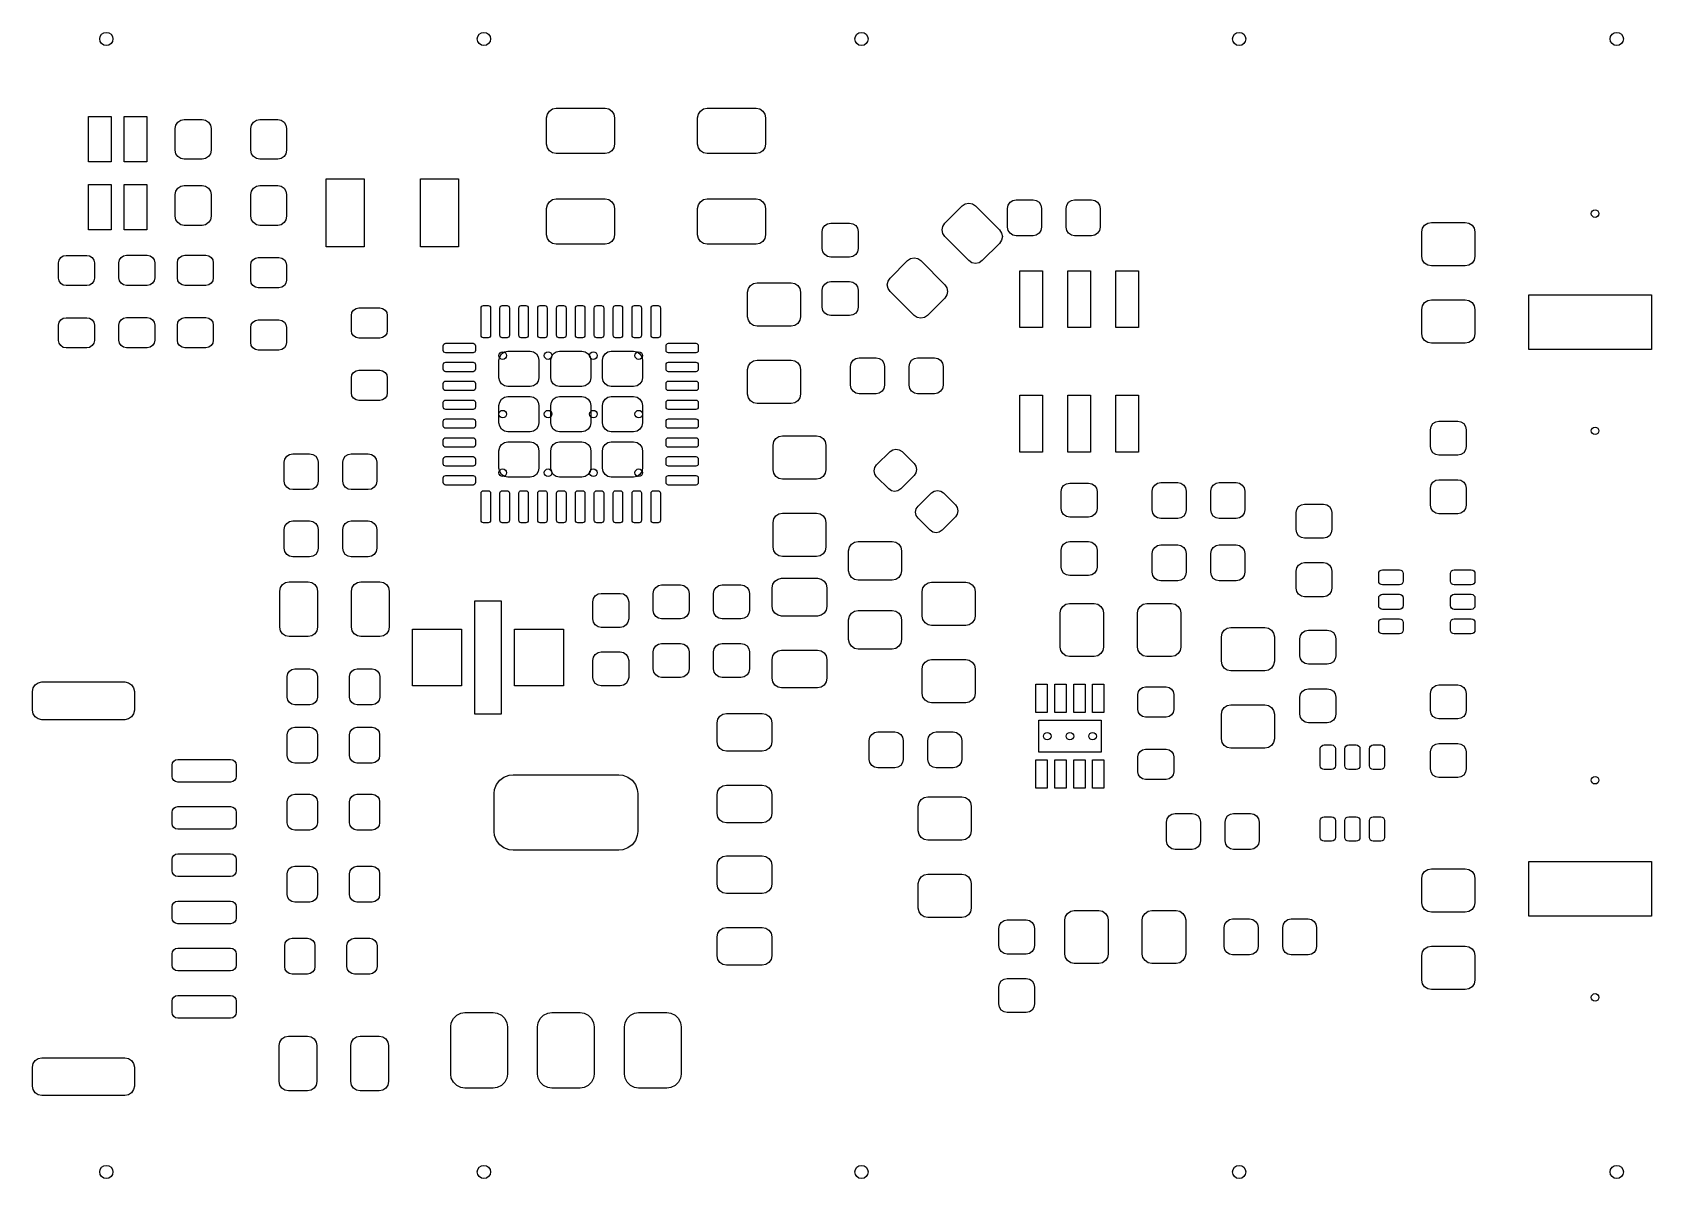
# Model space of a CAD drawing. Extents: x 4.96 to 6.65, y -4.14 to -2.94.
import ezdxf

# ---------------------------------------------------------------- set-up
doc = ezdxf.new("R2010")
doc.units = 0
doc.header["$MEASUREMENT"] = 0
doc.layers.add('BLACK', color=7, linetype='CONTINUOUS')

msp = doc.modelspace()

# ---------------------------------------------------------------- linework, layer by layer
at = {"layer": 'BLACK', "linetype": 'CONTINUOUS'}
for p, q in [((5.5022, -3.0226), (5.506, -3.0219)), ((5.506, -3.0219), (5.5571, -3.0219)), ((5.5571, -3.0219), (5.5609, -3.0226)), ((5.6597, -3.0226), (5.6634, -3.0219)), ((5.6634, -3.0219), (5.7146, -3.0219)), ((5.7146, -3.0219), (5.7184, -3.0226)), ((5.0184, -3.0778), (5.0184, -3.0306)), ((5.0184, -3.0306), (5.042, -3.0306)), ((5.042, -3.0306), (5.042, -3.0778)), ((5.0558, -3.0778), (5.0558, -3.0306)), ((5.0558, -3.0306), (5.0794, -3.0306)), ((5.0794, -3.0306), (5.0794, -3.0778)), ((5.1097, -3.0394), (5.1117, -3.0364)), ((5.1117, -3.0364), (5.1147, -3.0343)), ((5.1147, -3.0343), (5.1183, -3.0336)), ((5.1183, -3.0336), (5.137, -3.0336)), ((5.137, -3.0336), (5.1406, -3.0343)), ((5.1406, -3.0343), (5.1436, -3.0364)), ((5.1436, -3.0364), (5.1457, -3.0394)), ((5.1884, -3.0394), (5.1905, -3.0364)), ((5.1905, -3.0364), (5.1935, -3.0343)), ((5.1935, -3.0343), (5.1971, -3.0336)), ((5.1971, -3.0336), (5.2158, -3.0336)), ((5.2158, -3.0336), (5.2193, -3.0343)), ((5.2193, -3.0343), (5.2224, -3.0364)), ((5.2224, -3.0364), (5.2244, -3.0394)), ((5.4961, -3.0317), (5.4969, -3.028)), ((5.4961, -3.0593), (5.4961, -3.0317)), ((5.4969, -3.028), (5.499, -3.0248)), ((5.499, -3.0248), (5.5022, -3.0226)), ((5.5609, -3.0226), (5.5641, -3.0248)), ((5.5641, -3.0248), (5.5662, -3.028)), ((5.5662, -3.028), (5.567, -3.0317)), ((5.567, -3.0317), (5.567, -3.0593)), ((5.6536, -3.0317), (5.6544, -3.028)), ((5.6536, -3.0593), (5.6536, -3.0317)), ((5.6544, -3.028), (5.6565, -3.0248)), ((5.6565, -3.0248), (5.6597, -3.0226)), ((5.7184, -3.0226), (5.7216, -3.0248)), ((5.7216, -3.0248), (5.7237, -3.028)), ((5.7237, -3.028), (5.7245, -3.0317)), ((5.7245, -3.0317), (5.7245, -3.0593)), ((5.109, -3.043), (5.1097, -3.0394)), ((5.109, -3.0656), (5.109, -3.043)), ((5.1457, -3.0394), (5.1464, -3.043)), ((5.1464, -3.043), (5.1464, -3.0656)), ((5.1877, -3.043), (5.1884, -3.0394)), ((5.1877, -3.0656), (5.1877, -3.043)), ((5.2244, -3.0394), (5.2251, -3.043)), ((5.2251, -3.043), (5.2251, -3.0656)), ((5.1097, -3.0692), (5.109, -3.0656)), ((5.1117, -3.0722), (5.1097, -3.0692)), ((5.1147, -3.0743), (5.1117, -3.0722)), ((5.1436, -3.0722), (5.1406, -3.0743)), ((5.1457, -3.0692), (5.1436, -3.0722)), ((5.1464, -3.0656), (5.1457, -3.0692)), ((5.1884, -3.0692), (5.1877, -3.0656)), ((5.1905, -3.0722), (5.1884, -3.0692)), ((5.1935, -3.0743), (5.1905, -3.0722)), ((5.2224, -3.0722), (5.2193, -3.0743)), ((5.2244, -3.0692), (5.2224, -3.0722)), ((5.2251, -3.0656), (5.2244, -3.0692)), ((5.4969, -3.0631), (5.4961, -3.0593)), ((5.499, -3.0662), (5.4969, -3.0631)), ((5.5022, -3.0684), (5.499, -3.0662)), ((5.506, -3.0691), (5.5022, -3.0684)), ((5.5571, -3.0691), (5.506, -3.0691)), ((5.5609, -3.0684), (5.5571, -3.0691)), ((5.5641, -3.0662), (5.5609, -3.0684)), ((5.5662, -3.0631), (5.5641, -3.0662)), ((5.567, -3.0593), (5.5662, -3.0631)), ((5.6544, -3.0631), (5.6536, -3.0593)), ((5.6565, -3.0662), (5.6544, -3.0631)), ((5.6597, -3.0684), (5.6565, -3.0662)), ((5.6634, -3.0691), (5.6597, -3.0684)), ((5.7146, -3.0691), (5.6634, -3.0691)), ((5.7184, -3.0684), (5.7146, -3.0691)), ((5.7216, -3.0662), (5.7184, -3.0684)), ((5.7237, -3.0631), (5.7216, -3.0662)), ((5.7245, -3.0593), (5.7237, -3.0631)), ((5.042, -3.0778), (5.0184, -3.0778)), ((5.0794, -3.0778), (5.0558, -3.0778)), ((5.1183, -3.075), (5.1147, -3.0743)), ((5.137, -3.075), (5.1183, -3.075)), ((5.1406, -3.0743), (5.137, -3.075)), ((5.1971, -3.075), (5.1935, -3.0743)), ((5.2158, -3.075), (5.1971, -3.075)), ((5.2193, -3.0743), (5.2158, -3.075)), ((5.0184, -3.1487), (5.0184, -3.1014)), ((5.0184, -3.1014), (5.042, -3.1014)), ((5.042, -3.1014), (5.042, -3.1487)), ((5.0558, -3.1487), (5.0558, -3.1014)), ((5.0558, -3.1014), (5.0794, -3.1014)), ((5.0794, -3.1014), (5.0794, -3.1487)), ((5.1097, -3.1083), (5.1117, -3.1053)), ((5.1117, -3.1053), (5.1147, -3.1032)), ((5.1147, -3.1032), (5.1183, -3.1025)), ((5.1183, -3.1025), (5.137, -3.1025)), ((5.137, -3.1025), (5.1406, -3.1032)), ((5.1406, -3.1032), (5.1436, -3.1053)), ((5.1436, -3.1053), (5.1457, -3.1083)), ((5.1884, -3.1083), (5.1905, -3.1053)), ((5.1905, -3.1053), (5.1935, -3.1032)), ((5.1935, -3.1032), (5.1971, -3.1025)), ((5.1971, -3.1025), (5.2158, -3.1025)), ((5.2158, -3.1025), (5.2193, -3.1032)), ((5.2193, -3.1032), (5.2224, -3.1053)), ((5.2224, -3.1053), (5.2244, -3.1083)), ((5.2664, -3.1662), (5.2664, -3.0953)), ((5.2664, -3.0953), (5.3058, -3.0953)), ((5.3058, -3.0953), (5.3058, -3.1662)), ((5.3648, -3.1662), (5.3648, -3.0953)), ((5.3648, -3.0953), (5.4042, -3.0953)), ((5.4042, -3.0953), (5.4042, -3.1662)), ((5.109, -3.1119), (5.1097, -3.1083)), ((5.109, -3.1345), (5.109, -3.1119)), ((5.1457, -3.1083), (5.1464, -3.1119)), ((5.1464, -3.1119), (5.1464, -3.1345)), ((5.1877, -3.1119), (5.1884, -3.1083)), ((5.1877, -3.1345), (5.1877, -3.1119)), ((5.2244, -3.1083), (5.2251, -3.1119)), ((5.2251, -3.1119), (5.2251, -3.1345)), ((5.4961, -3.1262), (5.4969, -3.1224)), ((5.4969, -3.1224), (5.499, -3.1193)), ((5.499, -3.1193), (5.5022, -3.1171)), ((5.5022, -3.1171), (5.506, -3.1164)), ((5.506, -3.1164), (5.5571, -3.1164)), ((5.5571, -3.1164), (5.5609, -3.1171)), ((5.5609, -3.1171), (5.5641, -3.1193)), ((5.5641, -3.1193), (5.5662, -3.1224)), ((5.5662, -3.1224), (5.567, -3.1262)), ((5.6536, -3.1262), (5.6544, -3.1224)), ((5.6544, -3.1224), (5.6565, -3.1193)), ((5.6565, -3.1193), (5.6597, -3.1171)), ((5.6597, -3.1171), (5.6634, -3.1164)), ((5.6634, -3.1164), (5.7146, -3.1164)), ((5.7146, -3.1164), (5.7184, -3.1171)), ((5.7184, -3.1171), (5.7216, -3.1193)), ((5.7216, -3.1193), (5.7237, -3.1224)), ((5.7237, -3.1224), (5.7245, -3.1262)), ((5.9294, -3.1237), (5.9326, -3.1215)), ((5.9326, -3.1215), (5.9364, -3.1208)), ((5.9364, -3.1208), (5.9401, -3.1215)), ((5.9401, -3.1215), (5.9433, -3.1237)), ((5.9768, -3.1262), (5.9774, -3.1228)), ((5.9774, -3.1228), (5.9794, -3.1199)), ((5.9794, -3.1199), (5.9822, -3.118)), ((5.9822, -3.118), (5.9856, -3.1173)), ((5.9856, -3.1173), (6.0033, -3.1173)), ((6.0033, -3.1173), (6.0067, -3.118)), ((6.0067, -3.118), (6.0096, -3.1199)), ((6.0096, -3.1199), (6.0115, -3.1228)), ((6.0115, -3.1228), (6.0122, -3.1262)), ((6.0378, -3.1262), (6.0385, -3.1228)), ((6.0385, -3.1228), (6.0404, -3.1199)), ((6.0404, -3.1199), (6.0433, -3.118)), ((6.0433, -3.118), (6.0467, -3.1173)), ((6.0467, -3.1173), (6.0644, -3.1173)), ((6.0644, -3.1173), (6.0678, -3.118)), ((6.0678, -3.118), (6.0706, -3.1199)), ((6.0706, -3.1199), (6.0726, -3.1228)), ((6.0726, -3.1228), (6.0732, -3.1262)), ((5.1097, -3.1381), (5.109, -3.1345)), ((5.1117, -3.1411), (5.1097, -3.1381)), ((5.1457, -3.1381), (5.1436, -3.1411)), ((5.1464, -3.1345), (5.1457, -3.1381)), ((5.1884, -3.1381), (5.1877, -3.1345)), ((5.1905, -3.1411), (5.1884, -3.1381)), ((5.2244, -3.1381), (5.2224, -3.1411)), ((5.2251, -3.1345), (5.2244, -3.1381)), ((5.4961, -3.1538), (5.4961, -3.1262)), ((5.567, -3.1262), (5.567, -3.1538)), ((5.6536, -3.1538), (5.6536, -3.1262)), ((5.7245, -3.1262), (5.7245, -3.1538)), ((5.9113, -3.1418), (5.9294, -3.1237)), ((5.9433, -3.1237), (5.9684, -3.1487)), ((5.9768, -3.1458), (5.9768, -3.1262)), ((6.0122, -3.1262), (6.0122, -3.1458)), ((6.0378, -3.1458), (6.0378, -3.1262)), ((6.0732, -3.1262), (6.0732, -3.1458)), ((5.042, -3.1487), (5.0184, -3.1487)), ((5.0794, -3.1487), (5.0558, -3.1487)), ((5.1147, -3.1432), (5.1117, -3.1411)), ((5.1183, -3.1439), (5.1147, -3.1432)), ((5.137, -3.1439), (5.1183, -3.1439)), ((5.1406, -3.1432), (5.137, -3.1439)), ((5.1436, -3.1411), (5.1406, -3.1432)), ((5.1935, -3.1432), (5.1905, -3.1411)), ((5.1971, -3.1439), (5.1935, -3.1432)), ((5.2158, -3.1439), (5.1971, -3.1439)), ((5.2193, -3.1432), (5.2158, -3.1439)), ((5.2224, -3.1411), (5.2193, -3.1432)), ((5.4969, -3.1575), (5.4961, -3.1538)), ((5.567, -3.1538), (5.5662, -3.1575)), ((5.6544, -3.1575), (5.6536, -3.1538)), ((5.7245, -3.1538), (5.7237, -3.1575)), ((5.7836, -3.1504), (5.7843, -3.147)), ((5.7836, -3.1681), (5.7836, -3.1504)), ((5.7843, -3.147), (5.7862, -3.1441)), ((5.7862, -3.1441), (5.7891, -3.1422)), ((5.7891, -3.1422), (5.7925, -3.1415)), ((5.7925, -3.1415), (5.8121, -3.1415)), ((5.8121, -3.1415), (5.8155, -3.1422)), ((5.8155, -3.1422), (5.8184, -3.1441)), ((5.8184, -3.1441), (5.8203, -3.147)), ((5.8203, -3.147), (5.821, -3.1504)), ((5.821, -3.1504), (5.821, -3.1681)), ((5.9084, -3.1487), (5.9092, -3.145)), ((5.9092, -3.1525), (5.9084, -3.1487)), ((5.9092, -3.145), (5.9113, -3.1418)), ((5.9113, -3.1557), (5.9092, -3.1525)), ((5.9364, -3.1807), (5.9113, -3.1557)), ((5.9684, -3.1487), (5.9705, -3.1519)), ((5.9705, -3.1519), (5.9713, -3.1557)), ((5.9713, -3.1557), (5.9705, -3.1595)), ((5.9774, -3.1492), (5.9768, -3.1458)), ((5.9794, -3.1521), (5.9774, -3.1492)), ((5.9822, -3.154), (5.9794, -3.1521)), ((5.9856, -3.1547), (5.9822, -3.154)), ((6.0033, -3.1547), (5.9856, -3.1547)), ((6.0067, -3.154), (6.0033, -3.1547)), ((6.0096, -3.1521), (6.0067, -3.154)), ((6.0115, -3.1492), (6.0096, -3.1521)), ((6.0122, -3.1458), (6.0115, -3.1492)), ((6.0385, -3.1492), (6.0378, -3.1458)), ((6.0404, -3.1521), (6.0385, -3.1492)), ((6.0433, -3.154), (6.0404, -3.1521)), ((6.0467, -3.1547), (6.0433, -3.154)), ((6.0644, -3.1547), (6.0467, -3.1547)), ((6.0678, -3.154), (6.0644, -3.1547)), ((6.0706, -3.1521), (6.0678, -3.154)), ((6.0726, -3.1492), (6.0706, -3.1521)), ((6.0732, -3.1458), (6.0726, -3.1492)), ((6.4087, -3.1508), (6.4095, -3.147)), ((6.4087, -3.1764), (6.4087, -3.1508)), ((6.4095, -3.147), (6.4116, -3.1438)), ((6.4116, -3.1438), (6.4148, -3.1417)), ((6.4148, -3.1417), (6.4186, -3.1409)), ((6.4186, -3.1409), (6.454, -3.1409)), ((6.454, -3.1409), (6.4578, -3.1417)), ((6.4578, -3.1417), (6.461, -3.1438)), ((6.461, -3.1438), (6.4631, -3.147)), ((6.4631, -3.147), (6.4639, -3.1508)), ((6.4639, -3.1508), (6.4639, -3.1764)), ((5.3058, -3.1662), (5.2664, -3.1662)), ((5.4042, -3.1662), (5.3648, -3.1662)), ((5.499, -3.1607), (5.4969, -3.1575)), ((5.5022, -3.1629), (5.499, -3.1607)), ((5.506, -3.1636), (5.5022, -3.1629)), ((5.5571, -3.1636), (5.506, -3.1636)), ((5.5609, -3.1629), (5.5571, -3.1636)), ((5.5641, -3.1607), (5.5609, -3.1629)), ((5.5662, -3.1575), (5.5641, -3.1607)), ((5.6565, -3.1607), (5.6544, -3.1575)), ((5.6597, -3.1629), (5.6565, -3.1607)), ((5.6634, -3.1636), (5.6597, -3.1629)), ((5.7146, -3.1636), (5.6634, -3.1636)), ((5.7184, -3.1629), (5.7146, -3.1636)), ((5.7216, -3.1607), (5.7184, -3.1629)), ((5.7237, -3.1575), (5.7216, -3.1607)), ((5.7843, -3.1715), (5.7836, -3.1681)), ((5.7862, -3.1744), (5.7843, -3.1715)), ((5.8203, -3.1715), (5.8184, -3.1744)), ((5.821, -3.1681), (5.8203, -3.1715)), ((5.9684, -3.1627), (5.9503, -3.1807)), ((5.9705, -3.1595), (5.9684, -3.1627)), ((4.9872, -3.1831), (4.9878, -3.1801)), ((4.9872, -3.1988), (4.9872, -3.1831)), ((4.9878, -3.1801), (4.9895, -3.1775)), ((4.9895, -3.1775), (4.9921, -3.1758)), ((4.9921, -3.1758), (4.9951, -3.1752)), ((4.9951, -3.1752), (5.0167, -3.1752)), ((5.0167, -3.1752), (5.0197, -3.1758)), ((5.0197, -3.1758), (5.0223, -3.1775)), ((5.0223, -3.1775), (5.024, -3.1801)), ((5.024, -3.1801), (5.0246, -3.1831)), ((5.0246, -3.1831), (5.0246, -3.1988)), ((5.0502, -3.1829), (5.0508, -3.1799)), ((5.0502, -3.1986), (5.0502, -3.1829)), ((5.0508, -3.1799), (5.0525, -3.1773)), ((5.0525, -3.1773), (5.0551, -3.1756)), ((5.0551, -3.1756), (5.0581, -3.175)), ((5.0581, -3.175), (5.0797, -3.175)), ((5.0797, -3.175), (5.0827, -3.1756)), ((5.0827, -3.1756), (5.0853, -3.1773)), ((5.0853, -3.1773), (5.087, -3.1799)), ((5.087, -3.1799), (5.0876, -3.1829)), ((5.0876, -3.1829), (5.0876, -3.1986)), ((5.1112, -3.1829), (5.1118, -3.1799)), ((5.1112, -3.1987), (5.1112, -3.1829)), ((5.1118, -3.1799), (5.1135, -3.1773)), ((5.1135, -3.1773), (5.1161, -3.1756)), ((5.1161, -3.1756), (5.1191, -3.175)), ((5.1191, -3.175), (5.1407, -3.175)), ((5.1407, -3.175), (5.1438, -3.1756)), ((5.1438, -3.1756), (5.1463, -3.1773)), ((5.1463, -3.1773), (5.148, -3.1799)), ((5.148, -3.1799), (5.1486, -3.1829)), ((5.1486, -3.1829), (5.1486, -3.1987)), ((5.1876, -3.1854), (5.1882, -3.1824)), ((5.1876, -3.2011), (5.1876, -3.1854)), ((5.1882, -3.1824), (5.1899, -3.1798)), ((5.1899, -3.1798), (5.1925, -3.1781)), ((5.1925, -3.1781), (5.1955, -3.1775)), ((5.1955, -3.1775), (5.2171, -3.1775)), ((5.2171, -3.1775), (5.2201, -3.1781)), ((5.2201, -3.1781), (5.2227, -3.1798)), ((5.2227, -3.1798), (5.2244, -3.1824)), ((5.2244, -3.1824), (5.225, -3.1854)), ((5.225, -3.1854), (5.225, -3.2011)), ((5.7891, -3.1763), (5.7862, -3.1744)), ((5.7925, -3.177), (5.7891, -3.1763)), ((5.8121, -3.177), (5.7925, -3.177)), ((5.8155, -3.1763), (5.8121, -3.177)), ((5.8184, -3.1744), (5.8155, -3.1763)), ((5.8542, -3.1988), (5.8723, -3.1807)), ((5.8723, -3.1807), (5.8755, -3.1786)), ((5.8755, -3.1786), (5.8793, -3.1779)), ((5.8793, -3.1779), (5.8831, -3.1786)), ((5.8831, -3.1786), (5.8862, -3.1807)), ((5.8862, -3.1807), (5.9113, -3.2058)), ((5.9395, -3.1829), (5.9364, -3.1807)), ((5.9433, -3.1836), (5.9395, -3.1829)), ((5.9471, -3.1829), (5.9433, -3.1836)), ((5.9503, -3.1807), (5.9471, -3.1829)), ((6.4095, -3.1801), (6.4087, -3.1764)), ((6.4116, -3.1833), (6.4095, -3.1801)), ((6.4148, -3.1855), (6.4116, -3.1833)), ((6.4186, -3.1862), (6.4148, -3.1855)), ((6.454, -3.1862), (6.4186, -3.1862)), ((6.4578, -3.1855), (6.454, -3.1862)), ((6.461, -3.1833), (6.4578, -3.1855)), ((6.4631, -3.1801), (6.461, -3.1833)), ((6.4639, -3.1764), (6.4631, -3.1801)), ((4.9878, -3.2018), (4.9872, -3.1988)), ((4.9895, -3.2044), (4.9878, -3.2018)), ((4.9921, -3.2061), (4.9895, -3.2044)), ((4.9951, -3.2067), (4.9921, -3.2061)), ((5.0167, -3.2067), (4.9951, -3.2067)), ((5.0197, -3.2061), (5.0167, -3.2067)), ((5.0223, -3.2044), (5.0197, -3.2061)), ((5.024, -3.2018), (5.0223, -3.2044)), ((5.0246, -3.1988), (5.024, -3.2018)), ((5.0508, -3.2016), (5.0502, -3.1986)), ((5.0525, -3.2042), (5.0508, -3.2016)), ((5.0551, -3.2059), (5.0525, -3.2042)), ((5.0581, -3.2065), (5.0551, -3.2059)), ((5.0797, -3.2065), (5.0581, -3.2065)), ((5.0827, -3.2059), (5.0797, -3.2065)), ((5.0853, -3.2042), (5.0827, -3.2059)), ((5.087, -3.2016), (5.0853, -3.2042)), ((5.0876, -3.1986), (5.087, -3.2016)), ((5.1118, -3.2017), (5.1112, -3.1987)), ((5.1135, -3.2042), (5.1118, -3.2017)), ((5.1161, -3.2059), (5.1135, -3.2042)), ((5.1191, -3.2065), (5.1161, -3.2059)), ((5.1407, -3.2065), (5.1191, -3.2065)), ((5.1438, -3.2059), (5.1407, -3.2065)), ((5.1463, -3.2042), (5.1438, -3.2059)), ((5.148, -3.2017), (5.1463, -3.2042)), ((5.1486, -3.1987), (5.148, -3.2017)), ((5.1882, -3.2042), (5.1876, -3.2011)), ((5.1899, -3.2067), (5.1882, -3.2042)), ((5.1925, -3.2084), (5.1899, -3.2067)), ((5.2227, -3.2067), (5.2201, -3.2084)), ((5.2244, -3.2042), (5.2227, -3.2067)), ((5.225, -3.2011), (5.2244, -3.2042)), ((5.7065, -3.2098), (5.7086, -3.2066)), ((5.7086, -3.2066), (5.7118, -3.2045)), ((5.7118, -3.2045), (5.7156, -3.2037)), ((5.7156, -3.2037), (5.751, -3.2037)), ((5.751, -3.2037), (5.7548, -3.2045)), ((5.7548, -3.2045), (5.758, -3.2066)), ((5.758, -3.2066), (5.7601, -3.2098)), ((5.7843, -3.208), (5.7862, -3.2051)), ((5.7862, -3.2051), (5.7891, -3.2032)), ((5.7891, -3.2032), (5.7925, -3.2025)), ((5.7925, -3.2025), (5.8121, -3.2025)), ((5.8121, -3.2025), (5.8155, -3.2032)), ((5.8155, -3.2032), (5.8184, -3.2051)), ((5.8184, -3.2051), (5.8203, -3.208)), ((5.8513, -3.2058), (5.8521, -3.202)), ((5.8521, -3.2096), (5.8513, -3.2058)), ((5.8521, -3.202), (5.8542, -3.1988)), ((5.9113, -3.2058), (5.9134, -3.209)), ((5.9895, -3.2503), (5.9895, -3.1912)), ((5.9895, -3.1912), (6.0131, -3.1912)), ((6.0131, -3.1912), (6.0131, -3.2503)), ((6.0395, -3.2503), (6.0395, -3.1912)), ((6.0395, -3.1912), (6.0631, -3.1912)), ((6.0631, -3.1912), (6.0631, -3.2503)), ((6.0895, -3.2503), (6.0895, -3.1912)), ((6.0895, -3.1912), (6.1131, -3.1912)), ((6.1131, -3.1912), (6.1131, -3.2503)), ((5.1955, -3.209), (5.1925, -3.2084)), ((5.2171, -3.209), (5.1955, -3.209)), ((5.2201, -3.2084), (5.2171, -3.209)), ((5.7057, -3.2136), (5.7065, -3.2098)), ((5.7057, -3.2392), (5.7057, -3.2136)), ((5.7601, -3.2098), (5.7609, -3.2136)), ((5.7609, -3.2136), (5.7609, -3.2392)), ((5.7836, -3.2114), (5.7843, -3.208)), ((5.7836, -3.2291), (5.7836, -3.2114)), ((5.8203, -3.208), (5.821, -3.2114)), ((5.821, -3.2114), (5.821, -3.2291)), ((5.8542, -3.2128), (5.8521, -3.2096)), ((5.8793, -3.2378), (5.8542, -3.2128)), ((5.9113, -3.2197), (5.8932, -3.2378)), ((5.9134, -3.2165), (5.9113, -3.2197)), ((5.9134, -3.209), (5.9142, -3.2128)), ((5.9142, -3.2128), (5.9134, -3.2165)), ((6.4095, -3.2277), (6.4116, -3.2245)), ((6.4116, -3.2245), (6.4148, -3.2224)), ((6.4148, -3.2224), (6.4186, -3.2216)), ((6.4186, -3.2216), (6.454, -3.2216)), ((6.454, -3.2216), (6.4578, -3.2224)), ((6.4578, -3.2224), (6.461, -3.2245)), ((6.461, -3.2245), (6.4631, -3.2277)), ((6.5203, -3.2735), (6.5203, -3.2164)), ((6.5203, -3.2164), (6.6482, -3.2164)), ((6.6482, -3.2164), (6.6482, -3.2735)), ((4.9895, -3.2425), (4.9921, -3.2408)), ((4.9921, -3.2408), (4.9951, -3.2402)), ((4.9951, -3.2402), (5.0167, -3.2402)), ((5.0167, -3.2402), (5.0197, -3.2408)), ((5.0197, -3.2408), (5.0223, -3.2425)), ((5.0525, -3.2423), (5.0551, -3.2406)), ((5.0551, -3.2406), (5.0581, -3.24)), ((5.0581, -3.24), (5.0797, -3.24)), ((5.0797, -3.24), (5.0827, -3.2406)), ((5.0827, -3.2406), (5.0853, -3.2423)), ((5.1135, -3.2423), (5.1161, -3.2406)), ((5.1161, -3.2406), (5.1191, -3.24)), ((5.1191, -3.24), (5.1407, -3.24)), ((5.1407, -3.24), (5.1438, -3.2406)), ((5.1438, -3.2406), (5.1463, -3.2423)), ((5.2926, -3.2379), (5.2932, -3.2349)), ((5.2926, -3.2537), (5.2926, -3.2379)), ((5.2932, -3.2349), (5.2949, -3.2323)), ((5.2949, -3.2323), (5.2975, -3.2306)), ((5.2975, -3.2306), (5.3005, -3.23)), ((5.3005, -3.23), (5.3221, -3.23)), ((5.3221, -3.23), (5.3251, -3.2306)), ((5.3251, -3.2306), (5.3277, -3.2323)), ((5.3277, -3.2323), (5.3294, -3.2349)), ((5.3294, -3.2349), (5.33, -3.2379)), ((5.33, -3.2379), (5.33, -3.2537)), ((5.4278, -3.23), (5.428, -3.2291)), ((5.4278, -3.2586), (5.4278, -3.23)), ((5.428, -3.2291), (5.4285, -3.2283)), ((5.4285, -3.2283), (5.4293, -3.2277)), ((5.4293, -3.2277), (5.4303, -3.2276)), ((5.4303, -3.2276), (5.4352, -3.2276)), ((5.4352, -3.2276), (5.4361, -3.2277)), ((5.4361, -3.2277), (5.4369, -3.2283)), ((5.4369, -3.2283), (5.4375, -3.2291)), ((5.4375, -3.2291), (5.4376, -3.23)), ((5.4376, -3.23), (5.4376, -3.2586)), ((5.4475, -3.23), (5.4477, -3.2291)), ((5.4475, -3.2586), (5.4475, -3.23)), ((5.4477, -3.2291), (5.4482, -3.2283)), ((5.4482, -3.2283), (5.449, -3.2277)), ((5.449, -3.2277), (5.4499, -3.2276)), ((5.4499, -3.2276), (5.4549, -3.2276)), ((5.4549, -3.2276), (5.4558, -3.2277)), ((5.4558, -3.2277), (5.4566, -3.2283)), ((5.4566, -3.2283), (5.4571, -3.2291)), ((5.4571, -3.2291), (5.4573, -3.23)), ((5.4573, -3.23), (5.4573, -3.2586)), ((5.4672, -3.23), (5.4674, -3.2291)), ((5.4672, -3.2586), (5.4672, -3.23)), ((5.4674, -3.2291), (5.4679, -3.2283)), ((5.4679, -3.2283), (5.4687, -3.2277)), ((5.4687, -3.2277), (5.4696, -3.2276)), ((5.4696, -3.2276), (5.4745, -3.2276)), ((5.4745, -3.2276), (5.4755, -3.2277)), ((5.4755, -3.2277), (5.4763, -3.2283)), ((5.4763, -3.2283), (5.4768, -3.2291)), ((5.4768, -3.2291), (5.477, -3.23)), ((5.477, -3.23), (5.477, -3.2586)), ((5.4869, -3.23), (5.487, -3.2291)), ((5.4869, -3.2586), (5.4869, -3.23)), ((5.487, -3.2291), (5.4876, -3.2283)), ((5.4876, -3.2283), (5.4884, -3.2277)), ((5.4884, -3.2277), (5.4893, -3.2276)), ((5.4893, -3.2276), (5.4942, -3.2276)), ((5.4942, -3.2276), (5.4952, -3.2277)), ((5.4952, -3.2277), (5.496, -3.2283)), ((5.496, -3.2283), (5.4965, -3.2291)), ((5.4965, -3.2291), (5.4967, -3.23)), ((5.4967, -3.23), (5.4967, -3.2586)), ((5.5065, -3.23), (5.5067, -3.2291)), ((5.5065, -3.2586), (5.5065, -3.23)), ((5.5067, -3.2291), (5.5073, -3.2283)), ((5.5073, -3.2283), (5.5081, -3.2277)), ((5.5081, -3.2277), (5.509, -3.2276)), ((5.509, -3.2276), (5.5139, -3.2276)), ((5.5139, -3.2276), (5.5149, -3.2277)), ((5.5149, -3.2277), (5.5157, -3.2283)), ((5.5157, -3.2283), (5.5162, -3.2291)), ((5.5162, -3.2291), (5.5164, -3.23)), ((5.5164, -3.23), (5.5164, -3.2586)), ((5.5262, -3.23), (5.5264, -3.2291)), ((5.5262, -3.2586), (5.5262, -3.23)), ((5.5264, -3.2291), (5.5269, -3.2283)), ((5.5269, -3.2283), (5.5277, -3.2277)), ((5.5277, -3.2277), (5.5287, -3.2276)), ((5.5287, -3.2276), (5.5336, -3.2276)), ((5.5336, -3.2276), (5.5345, -3.2277)), ((5.5345, -3.2277), (5.5353, -3.2283)), ((5.5353, -3.2283), (5.5359, -3.2291)), ((5.5359, -3.2291), (5.5361, -3.23)), ((5.5361, -3.23), (5.5361, -3.2586)), ((5.5459, -3.23), (5.5461, -3.2291)), ((5.5459, -3.2586), (5.5459, -3.23)), ((5.5461, -3.2291), (5.5466, -3.2283)), ((5.5466, -3.2283), (5.5474, -3.2277)), ((5.5474, -3.2277), (5.5484, -3.2276)), ((5.5484, -3.2276), (5.5533, -3.2276)), ((5.5533, -3.2276), (5.5542, -3.2277)), ((5.5542, -3.2277), (5.555, -3.2283)), ((5.555, -3.2283), (5.5556, -3.2291)), ((5.5556, -3.2291), (5.5557, -3.23)), ((5.5557, -3.23), (5.5557, -3.2586)), ((5.5656, -3.23), (5.5658, -3.2291)), ((5.5656, -3.2586), (5.5656, -3.23)), ((5.5658, -3.2291), (5.5663, -3.2283)), ((5.5663, -3.2283), (5.5671, -3.2277)), ((5.5671, -3.2277), (5.5681, -3.2276)), ((5.5681, -3.2276), (5.573, -3.2276)), ((5.573, -3.2276), (5.5739, -3.2277)), ((5.5739, -3.2277), (5.5747, -3.2283)), ((5.5747, -3.2283), (5.5752, -3.2291)), ((5.5752, -3.2291), (5.5754, -3.23)), ((5.5754, -3.23), (5.5754, -3.2586)), ((5.5853, -3.23), (5.5855, -3.2291)), ((5.5853, -3.2586), (5.5853, -3.23)), ((5.5855, -3.2291), (5.586, -3.2283)), ((5.586, -3.2283), (5.5868, -3.2277)), ((5.5868, -3.2277), (5.5877, -3.2276)), ((5.5877, -3.2276), (5.5927, -3.2276)), ((5.5927, -3.2276), (5.5936, -3.2277)), ((5.5936, -3.2277), (5.5944, -3.2283)), ((5.5944, -3.2283), (5.5949, -3.2291)), ((5.5949, -3.2291), (5.5951, -3.23)), ((5.5951, -3.23), (5.5951, -3.2586)), ((5.605, -3.23), (5.6051, -3.2291)), ((5.605, -3.2586), (5.605, -3.23)), ((5.6051, -3.2291), (5.6057, -3.2283)), ((5.6057, -3.2283), (5.6065, -3.2277)), ((5.6065, -3.2277), (5.6074, -3.2276)), ((5.6074, -3.2276), (5.6123, -3.2276)), ((5.6123, -3.2276), (5.6133, -3.2277)), ((5.6133, -3.2277), (5.6141, -3.2283)), ((5.6141, -3.2283), (5.6146, -3.2291)), ((5.6146, -3.2291), (5.6148, -3.23)), ((5.6148, -3.23), (5.6148, -3.2586)), ((5.7065, -3.2429), (5.7057, -3.2392)), ((5.7609, -3.2392), (5.7601, -3.2429)), ((5.7843, -3.2325), (5.7836, -3.2291)), ((5.7862, -3.2354), (5.7843, -3.2325)), ((5.7891, -3.2373), (5.7862, -3.2354)), ((5.7925, -3.238), (5.7891, -3.2373)), ((5.8121, -3.238), (5.7925, -3.238)), ((5.8155, -3.2373), (5.8121, -3.238)), ((5.8184, -3.2354), (5.8155, -3.2373)), ((5.8203, -3.2325), (5.8184, -3.2354)), ((5.821, -3.2291), (5.8203, -3.2325)), ((5.8825, -3.24), (5.8793, -3.2378)), ((5.8862, -3.2407), (5.8825, -3.24)), ((5.89, -3.24), (5.8862, -3.2407)), ((5.8932, -3.2378), (5.89, -3.24)), ((6.4087, -3.2315), (6.4095, -3.2277)), ((6.4087, -3.2571), (6.4087, -3.2315)), ((6.4631, -3.2277), (6.4639, -3.2315)), ((6.4639, -3.2315), (6.4639, -3.2571)), ((4.9872, -3.248), (4.9878, -3.245)), ((4.9872, -3.2638), (4.9872, -3.248)), ((4.9878, -3.245), (4.9895, -3.2425)), ((5.0223, -3.2425), (5.024, -3.245)), ((5.024, -3.245), (5.0246, -3.248)), ((5.0246, -3.248), (5.0246, -3.2638)), ((5.0502, -3.2478), (5.0508, -3.2448)), ((5.0502, -3.2636), (5.0502, -3.2478)), ((5.0508, -3.2448), (5.0525, -3.2423)), ((5.0853, -3.2423), (5.087, -3.2448)), ((5.087, -3.2448), (5.0876, -3.2478)), ((5.0876, -3.2478), (5.0876, -3.2636)), ((5.1112, -3.2479), (5.1118, -3.2449)), ((5.1112, -3.2636), (5.1112, -3.2479)), ((5.1118, -3.2449), (5.1135, -3.2423)), ((5.1463, -3.2423), (5.148, -3.2449)), ((5.148, -3.2449), (5.1486, -3.2479)), ((5.1486, -3.2479), (5.1486, -3.2636)), ((5.1876, -3.2504), (5.1882, -3.2473)), ((5.1876, -3.2661), (5.1876, -3.2504)), ((5.1882, -3.2473), (5.1899, -3.2448)), ((5.1899, -3.2448), (5.1925, -3.2431)), ((5.1925, -3.2431), (5.1955, -3.2425)), ((5.1955, -3.2425), (5.2171, -3.2425)), ((5.2171, -3.2425), (5.2201, -3.2431)), ((5.2201, -3.2431), (5.2227, -3.2448)), ((5.2227, -3.2448), (5.2244, -3.2473)), ((5.2244, -3.2473), (5.225, -3.2504)), ((5.225, -3.2504), (5.225, -3.2661)), ((5.2932, -3.2567), (5.2926, -3.2537)), ((5.2949, -3.2592), (5.2932, -3.2567)), ((5.3294, -3.2567), (5.3277, -3.2592)), ((5.33, -3.2537), (5.3294, -3.2567)), ((5.7086, -3.2461), (5.7065, -3.2429)), ((5.7118, -3.2483), (5.7086, -3.2461)), ((5.7156, -3.249), (5.7118, -3.2483)), ((5.751, -3.249), (5.7156, -3.249)), ((5.7548, -3.2483), (5.751, -3.249)), ((5.758, -3.2461), (5.7548, -3.2483)), ((5.7601, -3.2429), (5.758, -3.2461)), ((6.0131, -3.2503), (5.9895, -3.2503)), ((6.0631, -3.2503), (6.0395, -3.2503)), ((6.1131, -3.2503), (6.0895, -3.2503)), ((6.4095, -3.2608), (6.4087, -3.2571)), ((6.4639, -3.2571), (6.4631, -3.2608)), ((4.9878, -3.2668), (4.9872, -3.2638)), ((4.9895, -3.2693), (4.9878, -3.2668)), ((4.9921, -3.2711), (4.9895, -3.2693)), ((4.9951, -3.2717), (4.9921, -3.2711)), ((5.0167, -3.2717), (4.9951, -3.2717)), ((5.0197, -3.2711), (5.0167, -3.2717)), ((5.0223, -3.2693), (5.0197, -3.2711)), ((5.024, -3.2668), (5.0223, -3.2693)), ((5.0246, -3.2638), (5.024, -3.2668)), ((5.0508, -3.2666), (5.0502, -3.2636)), ((5.0525, -3.2692), (5.0508, -3.2666)), ((5.0551, -3.2709), (5.0525, -3.2692)), ((5.0581, -3.2715), (5.0551, -3.2709)), ((5.0797, -3.2715), (5.0581, -3.2715)), ((5.0827, -3.2709), (5.0797, -3.2715)), ((5.0853, -3.2692), (5.0827, -3.2709)), ((5.087, -3.2666), (5.0853, -3.2692)), ((5.0876, -3.2636), (5.087, -3.2666)), ((5.1118, -3.2666), (5.1112, -3.2636)), ((5.1135, -3.2692), (5.1118, -3.2666)), ((5.1161, -3.2709), (5.1135, -3.2692)), ((5.1191, -3.2715), (5.1161, -3.2709)), ((5.1407, -3.2715), (5.1191, -3.2715)), ((5.1438, -3.2709), (5.1407, -3.2715)), ((5.1463, -3.2692), (5.1438, -3.2709)), ((5.148, -3.2666), (5.1463, -3.2692)), ((5.1486, -3.2636), (5.148, -3.2666)), ((5.1882, -3.2691), (5.1876, -3.2661)), ((5.1899, -3.2717), (5.1882, -3.2691)), ((5.1925, -3.2734), (5.1899, -3.2717)), ((5.1955, -3.274), (5.1925, -3.2734)), ((5.2171, -3.274), (5.1955, -3.274)), ((5.2201, -3.2734), (5.2171, -3.274)), ((5.2227, -3.2717), (5.2201, -3.2734)), ((5.2244, -3.2691), (5.2227, -3.2717)), ((5.225, -3.2661), (5.2244, -3.2691)), ((5.2975, -3.2609), (5.2949, -3.2592)), ((5.3005, -3.2615), (5.2975, -3.2609)), ((5.3221, -3.2615), (5.3005, -3.2615)), ((5.3251, -3.2609), (5.3221, -3.2615)), ((5.3277, -3.2592), (5.3251, -3.2609)), ((5.3884, -3.2694), (5.3886, -3.2684)), ((5.3884, -3.2743), (5.3884, -3.2694)), ((5.3886, -3.2753), (5.3884, -3.2743)), ((5.3886, -3.2684), (5.3891, -3.2676)), ((5.3891, -3.2676), (5.3899, -3.2671)), ((5.3899, -3.2671), (5.3909, -3.2669)), ((5.3909, -3.2669), (5.4194, -3.2669)), ((5.4194, -3.2669), (5.4204, -3.2671)), ((5.4204, -3.2671), (5.4212, -3.2676)), ((5.4212, -3.2676), (5.4217, -3.2684)), ((5.4217, -3.2684), (5.4219, -3.2694)), ((5.4219, -3.2743), (5.4217, -3.2753)), ((5.4219, -3.2694), (5.4219, -3.2743)), ((5.428, -3.2595), (5.4278, -3.2586)), ((5.4285, -3.2603), (5.428, -3.2595)), ((5.4293, -3.2608), (5.4285, -3.2603)), ((5.4303, -3.261), (5.4293, -3.2608)), ((5.4352, -3.261), (5.4303, -3.261)), ((5.4361, -3.2608), (5.4352, -3.261)), ((5.4369, -3.2603), (5.4361, -3.2608)), ((5.4375, -3.2595), (5.4369, -3.2603)), ((5.4376, -3.2586), (5.4375, -3.2595)), ((5.4477, -3.2595), (5.4475, -3.2586)), ((5.4482, -3.2603), (5.4477, -3.2595)), ((5.449, -3.2608), (5.4482, -3.2603)), ((5.4499, -3.261), (5.449, -3.2608)), ((5.4549, -3.261), (5.4499, -3.261)), ((5.4521, -3.2759), (5.4556, -3.2752)), ((5.4558, -3.2608), (5.4549, -3.261)), ((5.4556, -3.2752), (5.4791, -3.2752)), ((5.4566, -3.2603), (5.4558, -3.2608)), ((5.4571, -3.2595), (5.4566, -3.2603)), ((5.4573, -3.2586), (5.4571, -3.2595)), ((5.4674, -3.2595), (5.4672, -3.2586)), ((5.4679, -3.2603), (5.4674, -3.2595)), ((5.4687, -3.2608), (5.4679, -3.2603)), ((5.4696, -3.261), (5.4687, -3.2608)), ((5.4745, -3.261), (5.4696, -3.261)), ((5.4755, -3.2608), (5.4745, -3.261)), ((5.4763, -3.2603), (5.4755, -3.2608)), ((5.4768, -3.2595), (5.4763, -3.2603)), ((5.477, -3.2586), (5.4768, -3.2595)), ((5.4791, -3.2752), (5.4826, -3.2759)), ((5.487, -3.2595), (5.4869, -3.2586)), ((5.4876, -3.2603), (5.487, -3.2595)), ((5.4884, -3.2608), (5.4876, -3.2603)), ((5.4893, -3.261), (5.4884, -3.2608)), ((5.4942, -3.261), (5.4893, -3.261)), ((5.4952, -3.2608), (5.4942, -3.261)), ((5.496, -3.2603), (5.4952, -3.2608)), ((5.4965, -3.2595), (5.496, -3.2603)), ((5.4967, -3.2586), (5.4965, -3.2595)), ((5.5061, -3.2759), (5.5096, -3.2752)), ((5.5067, -3.2595), (5.5065, -3.2586)), ((5.5073, -3.2603), (5.5067, -3.2595)), ((5.5081, -3.2608), (5.5073, -3.2603)), ((5.509, -3.261), (5.5081, -3.2608)), ((5.5139, -3.261), (5.509, -3.261)), ((5.5096, -3.2752), (5.533, -3.2752)), ((5.5149, -3.2608), (5.5139, -3.261)), ((5.5157, -3.2603), (5.5149, -3.2608)), ((5.5162, -3.2595), (5.5157, -3.2603)), ((5.5164, -3.2586), (5.5162, -3.2595)), ((5.5264, -3.2595), (5.5262, -3.2586)), ((5.5269, -3.2603), (5.5264, -3.2595)), ((5.5277, -3.2608), (5.5269, -3.2603)), ((5.5287, -3.261), (5.5277, -3.2608)), ((5.5336, -3.261), (5.5287, -3.261)), ((5.533, -3.2752), (5.5365, -3.2759)), ((5.5345, -3.2608), (5.5336, -3.261)), ((5.5353, -3.2603), (5.5345, -3.2608)), ((5.5359, -3.2595), (5.5353, -3.2603)), ((5.5361, -3.2586), (5.5359, -3.2595)), ((5.5461, -3.2595), (5.5459, -3.2586)), ((5.5466, -3.2603), (5.5461, -3.2595)), ((5.5474, -3.2608), (5.5466, -3.2603)), ((5.5484, -3.261), (5.5474, -3.2608)), ((5.5533, -3.261), (5.5484, -3.261)), ((5.5542, -3.2608), (5.5533, -3.261)), ((5.555, -3.2603), (5.5542, -3.2608)), ((5.5556, -3.2595), (5.555, -3.2603)), ((5.5557, -3.2586), (5.5556, -3.2595)), ((5.56, -3.2759), (5.5635, -3.2752)), ((5.5635, -3.2752), (5.5869, -3.2752)), ((5.5658, -3.2595), (5.5656, -3.2586)), ((5.5663, -3.2603), (5.5658, -3.2595)), ((5.5671, -3.2608), (5.5663, -3.2603)), ((5.5681, -3.261), (5.5671, -3.2608)), ((5.573, -3.261), (5.5681, -3.261)), ((5.5739, -3.2608), (5.573, -3.261)), ((5.5747, -3.2603), (5.5739, -3.2608)), ((5.5752, -3.2595), (5.5747, -3.2603)), ((5.5754, -3.2586), (5.5752, -3.2595)), ((5.5855, -3.2595), (5.5853, -3.2586)), ((5.586, -3.2603), (5.5855, -3.2595)), ((5.5868, -3.2608), (5.586, -3.2603)), ((5.5877, -3.261), (5.5868, -3.2608)), ((5.5869, -3.2752), (5.5905, -3.2759)), ((5.5927, -3.261), (5.5877, -3.261)), ((5.5936, -3.2608), (5.5927, -3.261)), ((5.5944, -3.2603), (5.5936, -3.2608)), ((5.5949, -3.2595), (5.5944, -3.2603)), ((5.5951, -3.2586), (5.5949, -3.2595)), ((5.6051, -3.2595), (5.605, -3.2586)), ((5.6057, -3.2603), (5.6051, -3.2595)), ((5.6065, -3.2608), (5.6057, -3.2603)), ((5.6074, -3.261), (5.6065, -3.2608)), ((5.6123, -3.261), (5.6074, -3.261)), ((5.6133, -3.2608), (5.6123, -3.261)), ((5.6141, -3.2603), (5.6133, -3.2608)), ((5.6146, -3.2595), (5.6141, -3.2603)), ((5.6148, -3.2586), (5.6146, -3.2595)), ((5.6207, -3.2694), (5.6209, -3.2684)), ((5.6207, -3.2743), (5.6207, -3.2694)), ((5.6209, -3.2753), (5.6207, -3.2743)), ((5.6209, -3.2684), (5.6214, -3.2676)), ((5.6214, -3.2676), (5.6222, -3.2671)), ((5.6222, -3.2671), (5.6232, -3.2669)), ((5.6232, -3.2669), (5.6517, -3.2669)), ((5.6517, -3.2669), (5.6527, -3.2671)), ((5.6527, -3.2671), (5.6535, -3.2676)), ((5.6535, -3.2676), (5.654, -3.2684)), ((5.654, -3.2684), (5.6542, -3.2694)), ((5.6542, -3.2743), (5.654, -3.2753)), ((5.6542, -3.2694), (5.6542, -3.2743)), ((6.4116, -3.264), (6.4095, -3.2608)), ((6.4148, -3.2662), (6.4116, -3.264)), ((6.4186, -3.2669), (6.4148, -3.2662)), ((6.454, -3.2669), (6.4186, -3.2669)), ((6.4578, -3.2662), (6.454, -3.2669)), ((6.461, -3.264), (6.4578, -3.2662)), ((6.4631, -3.2608), (6.461, -3.264)), ((6.6482, -3.2735), (6.5203, -3.2735)), ((5.3884, -3.2891), (5.3886, -3.2881)), ((5.3884, -3.294), (5.3884, -3.2891)), ((5.3891, -3.2761), (5.3886, -3.2753)), ((5.3886, -3.2881), (5.3891, -3.2873)), ((5.3899, -3.2766), (5.3891, -3.2761)), ((5.3891, -3.2873), (5.3899, -3.2868)), ((5.3909, -3.2768), (5.3899, -3.2766)), ((5.3899, -3.2868), (5.3909, -3.2866)), ((5.4194, -3.2768), (5.3909, -3.2768)), ((5.3909, -3.2866), (5.4194, -3.2866)), ((5.4204, -3.2766), (5.4194, -3.2768)), ((5.4194, -3.2866), (5.4204, -3.2868)), ((5.4212, -3.2761), (5.4204, -3.2766)), ((5.4204, -3.2868), (5.4212, -3.2873)), ((5.4217, -3.2753), (5.4212, -3.2761)), ((5.4212, -3.2873), (5.4217, -3.2881)), ((5.4217, -3.2881), (5.4219, -3.2891)), ((5.4219, -3.2891), (5.4219, -3.294)), ((5.4465, -3.2844), (5.4472, -3.2808)), ((5.4465, -3.3027), (5.4465, -3.2844)), ((5.4472, -3.2808), (5.4492, -3.2779)), ((5.4492, -3.2779), (5.4521, -3.2759)), ((5.4826, -3.2759), (5.4855, -3.2779)), ((5.4855, -3.2779), (5.4875, -3.2808)), ((5.4875, -3.2808), (5.4882, -3.2844)), ((5.4882, -3.2844), (5.4882, -3.3027)), ((5.5004, -3.2844), (5.5011, -3.2808)), ((5.5004, -3.3027), (5.5004, -3.2844)), ((5.5011, -3.2808), (5.5031, -3.2779)), ((5.5031, -3.2779), (5.5061, -3.2759)), ((5.5365, -3.2759), (5.5395, -3.2779)), ((5.5395, -3.2779), (5.5415, -3.2808)), ((5.5415, -3.2808), (5.5422, -3.2844)), ((5.5422, -3.2844), (5.5422, -3.3027)), ((5.5544, -3.2844), (5.5551, -3.2808)), ((5.5544, -3.3027), (5.5544, -3.2844)), ((5.5551, -3.2808), (5.5571, -3.2779)), ((5.5571, -3.2779), (5.56, -3.2759)), ((5.5905, -3.2759), (5.5934, -3.2779)), ((5.5934, -3.2779), (5.5954, -3.2808)), ((5.5954, -3.2808), (5.5961, -3.2844)), ((5.5961, -3.2844), (5.5961, -3.3027)), ((5.6207, -3.2891), (5.6209, -3.2881)), ((5.6207, -3.294), (5.6207, -3.2891)), ((5.6214, -3.2761), (5.6209, -3.2753)), ((5.6209, -3.2881), (5.6214, -3.2873)), ((5.6222, -3.2766), (5.6214, -3.2761)), ((5.6214, -3.2873), (5.6222, -3.2868)), ((5.6232, -3.2768), (5.6222, -3.2766)), ((5.6222, -3.2868), (5.6232, -3.2866)), ((5.6517, -3.2768), (5.6232, -3.2768)), ((5.6232, -3.2866), (5.6517, -3.2866)), ((5.6527, -3.2766), (5.6517, -3.2768)), ((5.6517, -3.2866), (5.6527, -3.2868)), ((5.6535, -3.2761), (5.6527, -3.2766)), ((5.6527, -3.2868), (5.6535, -3.2873)), ((5.654, -3.2753), (5.6535, -3.2761)), ((5.6535, -3.2873), (5.654, -3.2881)), ((5.654, -3.2881), (5.6542, -3.2891)), ((5.6542, -3.2891), (5.6542, -3.294)), ((5.7057, -3.2943), (5.7065, -3.2905)), ((5.7065, -3.2905), (5.7086, -3.2873)), ((5.7086, -3.2873), (5.7118, -3.2852)), ((5.7118, -3.2852), (5.7156, -3.2844)), ((5.7156, -3.2844), (5.751, -3.2844)), ((5.751, -3.2844), (5.7548, -3.2852)), ((5.7548, -3.2852), (5.758, -3.2873)), ((5.758, -3.2873), (5.7601, -3.2905)), ((5.7601, -3.2905), (5.7609, -3.2943)), ((5.8131, -3.2909), (5.8137, -3.2875)), ((5.8131, -3.3106), (5.8131, -3.2909)), ((5.8137, -3.2875), (5.8157, -3.2846)), ((5.8157, -3.2846), (5.8185, -3.2827)), ((5.8185, -3.2827), (5.8219, -3.282)), ((5.8219, -3.282), (5.8396, -3.282)), ((5.8396, -3.282), (5.843, -3.2827)), ((5.843, -3.2827), (5.8459, -3.2846)), ((5.8459, -3.2846), (5.8478, -3.2875)), ((5.8478, -3.2875), (5.8485, -3.2909)), ((5.8485, -3.2909), (5.8485, -3.3106)), ((5.8741, -3.2909), (5.8748, -3.2875)), ((5.8741, -3.3106), (5.8741, -3.2909)), ((5.8748, -3.2875), (5.8767, -3.2846)), ((5.8767, -3.2846), (5.8796, -3.2827)), ((5.8796, -3.2827), (5.883, -3.282)), ((5.883, -3.282), (5.9007, -3.282)), ((5.9007, -3.282), (5.9041, -3.2827)), ((5.9041, -3.2827), (5.9069, -3.2846)), ((5.9069, -3.2846), (5.9089, -3.2875)), ((5.9089, -3.2875), (5.9095, -3.2909)), ((5.9095, -3.2909), (5.9095, -3.3106)), ((5.2926, -3.3029), (5.2932, -3.2999)), ((5.2926, -3.3186), (5.2926, -3.3029)), ((5.2932, -3.2999), (5.2949, -3.2973)), ((5.2949, -3.2973), (5.2975, -3.2956)), ((5.2975, -3.2956), (5.3005, -3.295)), ((5.3005, -3.295), (5.3221, -3.295)), ((5.3221, -3.295), (5.3251, -3.2956)), ((5.3251, -3.2956), (5.3277, -3.2973)), ((5.3277, -3.2973), (5.3294, -3.2999)), ((5.3294, -3.2999), (5.33, -3.3029)), ((5.33, -3.3029), (5.33, -3.3186)), ((5.3886, -3.2949), (5.3884, -3.294)), ((5.3884, -3.3088), (5.3886, -3.3078)), ((5.3884, -3.3137), (5.3884, -3.3088)), ((5.3891, -3.2957), (5.3886, -3.2949)), ((5.3886, -3.3078), (5.3891, -3.307)), ((5.3899, -3.2963), (5.3891, -3.2957)), ((5.3891, -3.307), (5.3899, -3.3065)), ((5.3909, -3.2965), (5.3899, -3.2963)), ((5.3899, -3.3065), (5.3909, -3.3063)), ((5.4194, -3.2965), (5.3909, -3.2965)), ((5.3909, -3.3063), (5.4194, -3.3063)), ((5.4204, -3.2963), (5.4194, -3.2965)), ((5.4194, -3.3063), (5.4204, -3.3065)), ((5.4212, -3.2957), (5.4204, -3.2963)), ((5.4204, -3.3065), (5.4212, -3.307)), ((5.4217, -3.2949), (5.4212, -3.2957)), ((5.4212, -3.307), (5.4217, -3.3078)), ((5.4219, -3.294), (5.4217, -3.2949)), ((5.4217, -3.3078), (5.4219, -3.3088)), ((5.4219, -3.3088), (5.4219, -3.3137)), ((5.4472, -3.3062), (5.4465, -3.3027)), ((5.4492, -3.3091), (5.4472, -3.3062)), ((5.4875, -3.3062), (5.4855, -3.3091)), ((5.4882, -3.3027), (5.4875, -3.3062)), ((5.5011, -3.3062), (5.5004, -3.3027)), ((5.5031, -3.3091), (5.5011, -3.3062)), ((5.5415, -3.3062), (5.5395, -3.3091)), ((5.5422, -3.3027), (5.5415, -3.3062)), ((5.5551, -3.3062), (5.5544, -3.3027)), ((5.5571, -3.3091), (5.5551, -3.3062)), ((5.5954, -3.3062), (5.5934, -3.3091)), ((5.5961, -3.3027), (5.5954, -3.3062)), ((5.6209, -3.2949), (5.6207, -3.294)), ((5.6207, -3.3088), (5.6209, -3.3078)), ((5.6207, -3.3137), (5.6207, -3.3088)), ((5.6214, -3.2957), (5.6209, -3.2949)), ((5.6209, -3.3078), (5.6214, -3.307)), ((5.6222, -3.2963), (5.6214, -3.2957)), ((5.6214, -3.307), (5.6222, -3.3065)), ((5.6232, -3.2965), (5.6222, -3.2963)), ((5.6222, -3.3065), (5.6232, -3.3063)), ((5.6517, -3.2965), (5.6232, -3.2965)), ((5.6232, -3.3063), (5.6517, -3.3063)), ((5.6527, -3.2963), (5.6517, -3.2965)), ((5.6517, -3.3063), (5.6527, -3.3065)), ((5.6535, -3.2957), (5.6527, -3.2963)), ((5.6527, -3.3065), (5.6535, -3.307)), ((5.654, -3.2949), (5.6535, -3.2957)), ((5.6535, -3.307), (5.654, -3.3078)), ((5.6542, -3.294), (5.654, -3.2949)), ((5.654, -3.3078), (5.6542, -3.3088)), ((5.6542, -3.3088), (5.6542, -3.3137)), ((5.7057, -3.3199), (5.7057, -3.2943)), ((5.7609, -3.2943), (5.7609, -3.3199)), ((5.2932, -3.3216), (5.2926, -3.3186)), ((5.2949, -3.3242), (5.2932, -3.3216)), ((5.2975, -3.3259), (5.2949, -3.3242)), ((5.3277, -3.3242), (5.3251, -3.3259)), ((5.3294, -3.3216), (5.3277, -3.3242)), ((5.33, -3.3186), (5.3294, -3.3216)), ((5.3886, -3.3146), (5.3884, -3.3137)), ((5.3891, -3.3154), (5.3886, -3.3146)), ((5.3899, -3.316), (5.3891, -3.3154)), ((5.3909, -3.3161), (5.3899, -3.316)), ((5.4194, -3.3161), (5.3909, -3.3161)), ((5.4204, -3.316), (5.4194, -3.3161)), ((5.4212, -3.3154), (5.4204, -3.316)), ((5.4217, -3.3146), (5.4212, -3.3154)), ((5.4219, -3.3137), (5.4217, -3.3146)), ((5.4472, -3.3281), (5.4492, -3.3251)), ((5.4521, -3.3111), (5.4492, -3.3091)), ((5.4492, -3.3251), (5.4521, -3.3231)), ((5.4556, -3.3118), (5.4521, -3.3111)), ((5.4521, -3.3231), (5.4556, -3.3224)), ((5.4791, -3.3118), (5.4556, -3.3118)), ((5.4556, -3.3224), (5.4791, -3.3224)), ((5.4826, -3.3111), (5.4791, -3.3118)), ((5.4791, -3.3224), (5.4826, -3.3231)), ((5.4855, -3.3091), (5.4826, -3.3111)), ((5.4826, -3.3231), (5.4855, -3.3251)), ((5.4855, -3.3251), (5.4875, -3.3281)), ((5.5011, -3.3281), (5.5031, -3.3251)), ((5.5061, -3.3111), (5.5031, -3.3091)), ((5.5031, -3.3251), (5.5061, -3.3231)), ((5.5096, -3.3118), (5.5061, -3.3111)), ((5.5061, -3.3231), (5.5096, -3.3224)), ((5.533, -3.3118), (5.5096, -3.3118)), ((5.5096, -3.3224), (5.533, -3.3224)), ((5.5365, -3.3111), (5.533, -3.3118)), ((5.533, -3.3224), (5.5365, -3.3231)), ((5.5395, -3.3091), (5.5365, -3.3111)), ((5.5365, -3.3231), (5.5395, -3.3251)), ((5.5395, -3.3251), (5.5415, -3.3281)), ((5.5551, -3.3281), (5.5571, -3.3251)), ((5.56, -3.3111), (5.5571, -3.3091)), ((5.5571, -3.3251), (5.56, -3.3231)), ((5.5635, -3.3118), (5.56, -3.3111)), ((5.56, -3.3231), (5.5635, -3.3224)), ((5.5869, -3.3118), (5.5635, -3.3118)), ((5.5635, -3.3224), (5.5869, -3.3224)), ((5.5905, -3.3111), (5.5869, -3.3118)), ((5.5869, -3.3224), (5.5905, -3.3231)), ((5.5934, -3.3091), (5.5905, -3.3111)), ((5.5905, -3.3231), (5.5934, -3.3251)), ((5.5934, -3.3251), (5.5954, -3.3281)), ((5.6209, -3.3146), (5.6207, -3.3137)), ((5.6214, -3.3154), (5.6209, -3.3146)), ((5.6222, -3.316), (5.6214, -3.3154)), ((5.6232, -3.3161), (5.6222, -3.316)), ((5.6517, -3.3161), (5.6232, -3.3161)), ((5.6527, -3.316), (5.6517, -3.3161)), ((5.6535, -3.3154), (5.6527, -3.316)), ((5.654, -3.3146), (5.6535, -3.3154)), ((5.6542, -3.3137), (5.654, -3.3146)), ((5.7065, -3.3236), (5.7057, -3.3199)), ((5.7086, -3.3268), (5.7065, -3.3236)), ((5.7601, -3.3236), (5.758, -3.3268)), ((5.7609, -3.3199), (5.7601, -3.3236)), ((5.8137, -3.314), (5.8131, -3.3106)), ((5.8157, -3.3169), (5.8137, -3.314)), ((5.8185, -3.3188), (5.8157, -3.3169)), ((5.8219, -3.3194), (5.8185, -3.3188)), ((5.8396, -3.3194), (5.8219, -3.3194)), ((5.843, -3.3188), (5.8396, -3.3194)), ((5.8459, -3.3169), (5.843, -3.3188)), ((5.8478, -3.314), (5.8459, -3.3169)), ((5.8485, -3.3106), (5.8478, -3.314)), ((5.8748, -3.314), (5.8741, -3.3106)), ((5.8767, -3.3169), (5.8748, -3.314)), ((5.8796, -3.3188), (5.8767, -3.3169)), ((5.883, -3.3194), (5.8796, -3.3188)), ((5.9007, -3.3194), (5.883, -3.3194)), ((5.9041, -3.3188), (5.9007, -3.3194)), ((5.9069, -3.3169), (5.9041, -3.3188)), ((5.9089, -3.314), (5.9069, -3.3169)), ((5.9095, -3.3106), (5.9089, -3.314)), ((5.9895, -3.3802), (5.9895, -3.3211)), ((5.9895, -3.3211), (6.0131, -3.3211)), ((6.0131, -3.3211), (6.0131, -3.3802)), ((6.0395, -3.3802), (6.0395, -3.3211)), ((6.0395, -3.3211), (6.0631, -3.3211)), ((6.0631, -3.3211), (6.0631, -3.3802)), ((6.0895, -3.3802), (6.0895, -3.3211)), ((6.0895, -3.3211), (6.1131, -3.3211)), ((6.1131, -3.3211), (6.1131, -3.3802)), ((5.3005, -3.3265), (5.2975, -3.3259)), ((5.3221, -3.3265), (5.3005, -3.3265)), ((5.3251, -3.3259), (5.3221, -3.3265)), ((5.3884, -3.3284), (5.3886, -3.3275)), ((5.3884, -3.3334), (5.3884, -3.3284)), ((5.3886, -3.3343), (5.3884, -3.3334)), ((5.3886, -3.3275), (5.3891, -3.3267)), ((5.3891, -3.3351), (5.3886, -3.3343)), ((5.3891, -3.3267), (5.3899, -3.3262)), ((5.3899, -3.3356), (5.3891, -3.3351)), ((5.3899, -3.3262), (5.3909, -3.326)), ((5.3909, -3.3358), (5.3899, -3.3356)), ((5.3909, -3.326), (5.4194, -3.326)), ((5.4194, -3.3358), (5.3909, -3.3358)), ((5.4194, -3.326), (5.4204, -3.3262)), ((5.4204, -3.3356), (5.4194, -3.3358)), ((5.4204, -3.3262), (5.4212, -3.3267)), ((5.4212, -3.3351), (5.4204, -3.3356)), ((5.4212, -3.3267), (5.4217, -3.3275)), ((5.4217, -3.3343), (5.4212, -3.3351)), ((5.4217, -3.3275), (5.4219, -3.3284)), ((5.4219, -3.3334), (5.4217, -3.3343)), ((5.4219, -3.3284), (5.4219, -3.3334)), ((5.4465, -3.3316), (5.4472, -3.3281)), ((5.4465, -3.3499), (5.4465, -3.3316)), ((5.4875, -3.3281), (5.4882, -3.3316)), ((5.4882, -3.3316), (5.4882, -3.3499)), ((5.5004, -3.3316), (5.5011, -3.3281)), ((5.5004, -3.3499), (5.5004, -3.3316)), ((5.5415, -3.3281), (5.5422, -3.3316)), ((5.5422, -3.3316), (5.5422, -3.3499)), ((5.5544, -3.3316), (5.5551, -3.3281)), ((5.5544, -3.3499), (5.5544, -3.3316)), ((5.5954, -3.3281), (5.5961, -3.3316)), ((5.5961, -3.3316), (5.5961, -3.3499)), ((5.6207, -3.3284), (5.6209, -3.3275)), ((5.6207, -3.3334), (5.6207, -3.3284)), ((5.6209, -3.3343), (5.6207, -3.3334)), ((5.6209, -3.3275), (5.6214, -3.3267)), ((5.6214, -3.3351), (5.6209, -3.3343)), ((5.6214, -3.3267), (5.6222, -3.3262)), ((5.6222, -3.3356), (5.6214, -3.3351)), ((5.6222, -3.3262), (5.6232, -3.326)), ((5.6232, -3.3358), (5.6222, -3.3356)), ((5.6232, -3.326), (5.6517, -3.326)), ((5.6517, -3.3358), (5.6232, -3.3358)), ((5.6517, -3.326), (5.6527, -3.3262)), ((5.6527, -3.3356), (5.6517, -3.3358)), ((5.6527, -3.3262), (5.6535, -3.3267)), ((5.6535, -3.3351), (5.6527, -3.3356)), ((5.6535, -3.3267), (5.654, -3.3275)), ((5.654, -3.3343), (5.6535, -3.3351)), ((5.654, -3.3275), (5.6542, -3.3284)), ((5.6542, -3.3334), (5.654, -3.3343)), ((5.6542, -3.3284), (5.6542, -3.3334)), ((5.7118, -3.329), (5.7086, -3.3268)), ((5.7156, -3.3297), (5.7118, -3.329)), ((5.751, -3.3297), (5.7156, -3.3297)), ((5.7548, -3.329), (5.751, -3.3297)), ((5.758, -3.3268), (5.7548, -3.329)), ((5.3884, -3.3481), (5.3886, -3.3472)), ((5.3884, -3.3531), (5.3884, -3.3481)), ((5.3886, -3.354), (5.3884, -3.3531)), ((5.3886, -3.3472), (5.3891, -3.3464)), ((5.3891, -3.3548), (5.3886, -3.354)), ((5.3891, -3.3464), (5.3899, -3.3459)), ((5.3899, -3.3553), (5.3891, -3.3548)), ((5.3899, -3.3459), (5.3909, -3.3457)), ((5.3909, -3.3555), (5.3899, -3.3553)), ((5.3909, -3.3457), (5.4194, -3.3457)), ((5.4194, -3.3555), (5.3909, -3.3555)), ((5.4194, -3.3457), (5.4204, -3.3459)), ((5.4204, -3.3553), (5.4194, -3.3555)), ((5.4204, -3.3459), (5.4212, -3.3464)), ((5.4212, -3.3548), (5.4204, -3.3553)), ((5.4212, -3.3464), (5.4217, -3.3472)), ((5.4217, -3.354), (5.4212, -3.3548)), ((5.4217, -3.3472), (5.4219, -3.3481)), ((5.4219, -3.3531), (5.4217, -3.354)), ((5.4219, -3.3481), (5.4219, -3.3531)), ((5.4472, -3.3534), (5.4465, -3.3499)), ((5.4492, -3.3564), (5.4472, -3.3534)), ((5.4521, -3.3584), (5.4492, -3.3564)), ((5.4556, -3.3591), (5.4521, -3.3584)), ((5.4791, -3.3591), (5.4556, -3.3591)), ((5.4826, -3.3584), (5.4791, -3.3591)), ((5.4855, -3.3564), (5.4826, -3.3584)), ((5.4875, -3.3534), (5.4855, -3.3564)), ((5.4882, -3.3499), (5.4875, -3.3534)), ((5.5011, -3.3534), (5.5004, -3.3499)), ((5.5031, -3.3564), (5.5011, -3.3534)), ((5.5061, -3.3584), (5.5031, -3.3564)), ((5.5096, -3.3591), (5.5061, -3.3584)), ((5.533, -3.3591), (5.5096, -3.3591)), ((5.5365, -3.3584), (5.533, -3.3591)), ((5.5395, -3.3564), (5.5365, -3.3584)), ((5.5415, -3.3534), (5.5395, -3.3564)), ((5.5422, -3.3499), (5.5415, -3.3534)), ((5.5551, -3.3534), (5.5544, -3.3499)), ((5.5571, -3.3564), (5.5551, -3.3534)), ((5.56, -3.3584), (5.5571, -3.3564)), ((5.5635, -3.3591), (5.56, -3.3584)), ((5.5869, -3.3591), (5.5635, -3.3591)), ((5.5905, -3.3584), (5.5869, -3.3591)), ((5.5934, -3.3564), (5.5905, -3.3584)), ((5.5954, -3.3534), (5.5934, -3.3564)), ((5.5961, -3.3499), (5.5954, -3.3534)), ((5.6207, -3.3481), (5.6209, -3.3472)), ((5.6207, -3.3531), (5.6207, -3.3481)), ((5.6209, -3.354), (5.6207, -3.3531)), ((5.6209, -3.3472), (5.6214, -3.3464)), ((5.6214, -3.3548), (5.6209, -3.354)), ((5.6214, -3.3464), (5.6222, -3.3459)), ((5.6222, -3.3553), (5.6214, -3.3548)), ((5.6222, -3.3459), (5.6232, -3.3457)), ((5.6232, -3.3555), (5.6222, -3.3553)), ((5.6232, -3.3457), (5.6517, -3.3457)), ((5.6517, -3.3555), (5.6232, -3.3555)), ((5.6517, -3.3457), (5.6527, -3.3459)), ((5.6527, -3.3553), (5.6517, -3.3555)), ((5.6527, -3.3459), (5.6535, -3.3464)), ((5.6535, -3.3548), (5.6527, -3.3553)), ((5.6535, -3.3464), (5.654, -3.3472)), ((5.654, -3.354), (5.6535, -3.3548)), ((5.654, -3.3472), (5.6542, -3.3481)), ((5.6542, -3.3531), (5.654, -3.354)), ((5.6542, -3.3481), (5.6542, -3.3531)), ((6.4176, -3.3569), (6.4183, -3.3535)), ((6.4176, -3.3746), (6.4176, -3.3569)), ((6.4183, -3.3535), (6.4202, -3.3506)), ((6.4202, -3.3506), (6.4231, -3.3487)), ((6.4231, -3.3487), (6.4265, -3.348)), ((6.4265, -3.348), (6.4461, -3.348)), ((6.4461, -3.348), (6.4495, -3.3487)), ((6.4495, -3.3487), (6.4524, -3.3506)), ((6.4524, -3.3506), (6.4543, -3.3535)), ((6.4543, -3.3535), (6.455, -3.3569)), ((6.455, -3.3569), (6.455, -3.3746)), ((5.3884, -3.3678), (5.3886, -3.3669)), ((5.3884, -3.3727), (5.3884, -3.3678)), ((5.3886, -3.3737), (5.3884, -3.3727)), ((5.3886, -3.3669), (5.3891, -3.3661)), ((5.3891, -3.3745), (5.3886, -3.3737)), ((5.3891, -3.3661), (5.3899, -3.3655)), ((5.3899, -3.375), (5.3891, -3.3745)), ((5.3899, -3.3655), (5.3909, -3.3654)), ((5.3909, -3.3752), (5.3899, -3.375)), ((5.3909, -3.3654), (5.4194, -3.3654)), ((5.4194, -3.3752), (5.3909, -3.3752)), ((5.4194, -3.3654), (5.4204, -3.3655)), ((5.4204, -3.375), (5.4194, -3.3752)), ((5.4204, -3.3655), (5.4212, -3.3661)), ((5.4212, -3.3745), (5.4204, -3.375)), ((5.4212, -3.3661), (5.4217, -3.3669)), ((5.4217, -3.3737), (5.4212, -3.3745)), ((5.4217, -3.3669), (5.4219, -3.3678)), ((5.4219, -3.3727), (5.4217, -3.3737)), ((5.4219, -3.3678), (5.4219, -3.3727)), ((5.4465, -3.3788), (5.4472, -3.3753)), ((5.4472, -3.3753), (5.4492, -3.3724)), ((5.4492, -3.3724), (5.4521, -3.3704)), ((5.4521, -3.3704), (5.4556, -3.3697)), ((5.4556, -3.3697), (5.4791, -3.3697)), ((5.4791, -3.3697), (5.4826, -3.3704)), ((5.4826, -3.3704), (5.4855, -3.3724)), ((5.4855, -3.3724), (5.4875, -3.3753)), ((5.4875, -3.3753), (5.4882, -3.3788)), ((5.5004, -3.3788), (5.5011, -3.3753)), ((5.5011, -3.3753), (5.5031, -3.3724)), ((5.5031, -3.3724), (5.5061, -3.3704)), ((5.5061, -3.3704), (5.5096, -3.3697)), ((5.5096, -3.3697), (5.533, -3.3697)), ((5.533, -3.3697), (5.5365, -3.3704)), ((5.5365, -3.3704), (5.5395, -3.3724)), ((5.5395, -3.3724), (5.5415, -3.3753)), ((5.5415, -3.3753), (5.5422, -3.3788)), ((5.5544, -3.3788), (5.5551, -3.3753)), ((5.5551, -3.3753), (5.5571, -3.3724)), ((5.5571, -3.3724), (5.56, -3.3704)), ((5.56, -3.3704), (5.5635, -3.3697)), ((5.5635, -3.3697), (5.5869, -3.3697)), ((5.5869, -3.3697), (5.5905, -3.3704)), ((5.5905, -3.3704), (5.5934, -3.3724)), ((5.5934, -3.3724), (5.5954, -3.3753)), ((5.5954, -3.3753), (5.5961, -3.3788)), ((5.6207, -3.3678), (5.6209, -3.3669)), ((5.6207, -3.3727), (5.6207, -3.3678)), ((5.6209, -3.3737), (5.6207, -3.3727)), ((5.6209, -3.3669), (5.6214, -3.3661)), ((5.6214, -3.3745), (5.6209, -3.3737)), ((5.6214, -3.3661), (5.6222, -3.3655)), ((5.6222, -3.375), (5.6214, -3.3745)), ((5.6222, -3.3655), (5.6232, -3.3654)), ((5.6232, -3.3752), (5.6222, -3.375)), ((5.6232, -3.3654), (5.6517, -3.3654)), ((5.6517, -3.3752), (5.6232, -3.3752)), ((5.6517, -3.3654), (5.6527, -3.3655)), ((5.6527, -3.375), (5.6517, -3.3752)), ((5.6527, -3.3655), (5.6535, -3.3661)), ((5.6535, -3.3745), (5.6527, -3.375)), ((5.6535, -3.3661), (5.654, -3.3669)), ((5.654, -3.3737), (5.6535, -3.3745)), ((5.654, -3.3669), (5.6542, -3.3678)), ((5.6542, -3.3727), (5.654, -3.3737)), ((5.6542, -3.3678), (5.6542, -3.3727)), ((5.7323, -3.373), (5.733, -3.3693)), ((5.7323, -3.3986), (5.7323, -3.373)), ((5.733, -3.3693), (5.7352, -3.3661)), ((5.7352, -3.3661), (5.7384, -3.3639)), ((5.7384, -3.3639), (5.7421, -3.3632)), ((5.7421, -3.3632), (5.7776, -3.3632)), ((5.7776, -3.3632), (5.7813, -3.3639)), ((5.7813, -3.3639), (5.7845, -3.3661)), ((5.7845, -3.3661), (5.7867, -3.3693)), ((5.7867, -3.3693), (5.7874, -3.373)), ((5.7874, -3.373), (5.7874, -3.3986)), ((6.4183, -3.378), (6.4176, -3.3746)), ((6.455, -3.3746), (6.4543, -3.378)), ((5.2226, -3.3909), (5.2232, -3.3875)), ((5.2226, -3.4106), (5.2226, -3.3909)), ((5.2232, -3.3875), (5.2252, -3.3846)), ((5.2252, -3.3846), (5.228, -3.3827)), ((5.228, -3.3827), (5.2314, -3.382)), ((5.2314, -3.382), (5.2491, -3.382)), ((5.2491, -3.382), (5.2525, -3.3827)), ((5.2525, -3.3827), (5.2554, -3.3846)), ((5.2554, -3.3846), (5.2573, -3.3875)), ((5.2573, -3.3875), (5.258, -3.3909)), ((5.258, -3.3909), (5.258, -3.4106)), ((5.2836, -3.3909), (5.2843, -3.3875)), ((5.2836, -3.4106), (5.2836, -3.3909)), ((5.2843, -3.3875), (5.2862, -3.3846)), ((5.2862, -3.3846), (5.2891, -3.3827)), ((5.2891, -3.3827), (5.2924, -3.382)), ((5.2924, -3.382), (5.3102, -3.382)), ((5.3102, -3.382), (5.3135, -3.3827)), ((5.3135, -3.3827), (5.3164, -3.3846)), ((5.3164, -3.3846), (5.3183, -3.3875)), ((5.3183, -3.3875), (5.319, -3.3909)), ((5.319, -3.3909), (5.319, -3.4106)), ((5.3884, -3.3875), (5.3886, -3.3866)), ((5.3884, -3.3924), (5.3884, -3.3875)), ((5.3886, -3.3934), (5.3884, -3.3924)), ((5.3886, -3.3866), (5.3891, -3.3858)), ((5.3891, -3.3942), (5.3886, -3.3934)), ((5.3891, -3.3858), (5.3899, -3.3852)), ((5.3899, -3.3852), (5.3909, -3.385)), ((5.3909, -3.385), (5.4194, -3.385)), ((5.4194, -3.385), (5.4204, -3.3852)), ((5.4204, -3.3852), (5.4212, -3.3858)), ((5.4212, -3.3858), (5.4217, -3.3866)), ((5.4217, -3.3934), (5.4212, -3.3942)), ((5.4217, -3.3866), (5.4219, -3.3875)), ((5.4219, -3.3924), (5.4217, -3.3934)), ((5.4219, -3.3875), (5.4219, -3.3924)), ((5.4465, -3.3971), (5.4465, -3.3788)), ((5.4882, -3.3788), (5.4882, -3.3971)), ((5.5004, -3.3971), (5.5004, -3.3788)), ((5.5422, -3.3788), (5.5422, -3.3971)), ((5.5544, -3.3971), (5.5544, -3.3788)), ((5.5961, -3.3788), (5.5961, -3.3971)), ((5.6207, -3.3875), (5.6209, -3.3866)), ((5.6207, -3.3924), (5.6207, -3.3875)), ((5.6209, -3.3934), (5.6207, -3.3924)), ((5.6209, -3.3866), (5.6214, -3.3858)), ((5.6214, -3.3942), (5.6209, -3.3934)), ((5.6214, -3.3858), (5.6222, -3.3852)), ((5.6222, -3.3852), (5.6232, -3.385)), ((5.6232, -3.385), (5.6517, -3.385)), ((5.6517, -3.385), (5.6527, -3.3852)), ((5.6527, -3.3852), (5.6535, -3.3858)), ((5.6535, -3.3858), (5.654, -3.3866)), ((5.654, -3.3934), (5.6535, -3.3942)), ((5.654, -3.3866), (5.6542, -3.3875)), ((5.6542, -3.3924), (5.654, -3.3934)), ((5.6542, -3.3875), (5.6542, -3.3924)), ((5.8402, -3.3936), (5.8542, -3.3797)), ((5.8542, -3.3797), (5.857, -3.3778)), ((5.857, -3.3778), (5.8604, -3.3771)), ((5.8604, -3.3771), (5.8638, -3.3778)), ((5.8638, -3.3778), (5.8667, -3.3797)), ((5.8667, -3.3797), (5.8792, -3.3922)), ((5.8792, -3.3922), (5.8811, -3.3951)), ((6.0131, -3.3802), (5.9895, -3.3802)), ((6.0631, -3.3802), (6.0395, -3.3802)), ((6.1131, -3.3802), (6.0895, -3.3802)), ((6.4202, -3.3809), (6.4183, -3.378)), ((6.4231, -3.3828), (6.4202, -3.3809)), ((6.4265, -3.3835), (6.4231, -3.3828)), ((6.4461, -3.3835), (6.4265, -3.3835)), ((6.4495, -3.3828), (6.4461, -3.3835)), ((6.4524, -3.3809), (6.4495, -3.3828)), ((6.4543, -3.378), (6.4524, -3.3809)), ((5.3884, -3.4072), (5.3886, -3.4062)), ((5.3884, -3.4121), (5.3884, -3.4072)), ((5.3886, -3.4062), (5.3891, -3.4054)), ((5.3899, -3.3947), (5.3891, -3.3942)), ((5.3891, -3.4054), (5.3899, -3.4049)), ((5.3909, -3.3949), (5.3899, -3.3947)), ((5.3899, -3.4049), (5.3909, -3.4047)), ((5.4194, -3.3949), (5.3909, -3.3949)), ((5.3909, -3.4047), (5.4194, -3.4047)), ((5.4204, -3.3947), (5.4194, -3.3949)), ((5.4194, -3.4047), (5.4204, -3.4049)), ((5.4212, -3.3942), (5.4204, -3.3947)), ((5.4204, -3.4049), (5.4212, -3.4054)), ((5.4212, -3.4054), (5.4217, -3.4062)), ((5.4217, -3.4062), (5.4219, -3.4072)), ((5.4219, -3.4072), (5.4219, -3.4121)), ((5.4472, -3.4006), (5.4465, -3.3971)), ((5.4492, -3.4036), (5.4472, -3.4006)), ((5.4521, -3.4056), (5.4492, -3.4036)), ((5.4556, -3.4063), (5.4521, -3.4056)), ((5.4791, -3.4063), (5.4556, -3.4063)), ((5.4826, -3.4056), (5.4791, -3.4063)), ((5.4855, -3.4036), (5.4826, -3.4056)), ((5.4875, -3.4006), (5.4855, -3.4036)), ((5.4882, -3.3971), (5.4875, -3.4006)), ((5.5011, -3.4006), (5.5004, -3.3971)), ((5.5031, -3.4036), (5.5011, -3.4006)), ((5.5061, -3.4056), (5.5031, -3.4036)), ((5.5096, -3.4063), (5.5061, -3.4056)), ((5.533, -3.4063), (5.5096, -3.4063)), ((5.5365, -3.4056), (5.533, -3.4063)), ((5.5395, -3.4036), (5.5365, -3.4056)), ((5.5415, -3.4006), (5.5395, -3.4036)), ((5.5422, -3.3971), (5.5415, -3.4006)), ((5.5551, -3.4006), (5.5544, -3.3971)), ((5.5571, -3.4036), (5.5551, -3.4006)), ((5.56, -3.4056), (5.5571, -3.4036)), ((5.5635, -3.4063), (5.56, -3.4056)), ((5.5869, -3.4063), (5.5635, -3.4063)), ((5.5905, -3.4056), (5.5869, -3.4063)), ((5.5934, -3.4036), (5.5905, -3.4056)), ((5.5954, -3.4006), (5.5934, -3.4036)), ((5.5961, -3.3971), (5.5954, -3.4006)), ((5.6207, -3.4072), (5.6209, -3.4062)), ((5.6207, -3.4121), (5.6207, -3.4072)), ((5.6209, -3.4062), (5.6214, -3.4054)), ((5.6222, -3.3947), (5.6214, -3.3942)), ((5.6214, -3.4054), (5.6222, -3.4049)), ((5.6232, -3.3949), (5.6222, -3.3947)), ((5.6222, -3.4049), (5.6232, -3.4047)), ((5.6517, -3.3949), (5.6232, -3.3949)), ((5.6232, -3.4047), (5.6517, -3.4047)), ((5.6527, -3.3947), (5.6517, -3.3949)), ((5.6517, -3.4047), (5.6527, -3.4049)), ((5.6535, -3.3942), (5.6527, -3.3947)), ((5.6527, -3.4049), (5.6535, -3.4054)), ((5.6535, -3.4054), (5.654, -3.4062)), ((5.654, -3.4062), (5.6542, -3.4072)), ((5.6542, -3.4072), (5.6542, -3.4121)), ((5.733, -3.4024), (5.7323, -3.3986)), ((5.7352, -3.4056), (5.733, -3.4024)), ((5.7384, -3.4077), (5.7352, -3.4056)), ((5.7421, -3.4085), (5.7384, -3.4077)), ((5.7776, -3.4085), (5.7421, -3.4085)), ((5.7813, -3.4077), (5.7776, -3.4085)), ((5.7845, -3.4056), (5.7813, -3.4077)), ((5.7867, -3.4024), (5.7845, -3.4056)), ((5.7874, -3.3986), (5.7867, -3.4024)), ((5.8376, -3.3999), (5.8383, -3.3965)), ((5.8383, -3.4033), (5.8376, -3.3999)), ((5.8383, -3.3965), (5.8402, -3.3936)), ((5.8402, -3.4061), (5.8383, -3.4033)), ((5.8528, -3.4187), (5.8402, -3.4061)), ((5.8792, -3.4047), (5.8653, -3.4187)), ((5.8811, -3.4019), (5.8792, -3.4047)), ((5.8811, -3.3951), (5.8818, -3.3985)), ((5.8818, -3.3985), (5.8811, -3.4019)), ((6.4202, -3.4116), (6.4231, -3.4097)), ((6.4231, -3.4097), (6.4265, -3.4091)), ((6.4265, -3.4091), (6.4461, -3.4091)), ((6.4461, -3.4091), (6.4495, -3.4097)), ((6.4495, -3.4097), (6.4524, -3.4116)), ((5.2232, -3.414), (5.2226, -3.4106)), ((5.2252, -3.4169), (5.2232, -3.414)), ((5.228, -3.4188), (5.2252, -3.4169)), ((5.2314, -3.4194), (5.228, -3.4188)), ((5.2491, -3.4194), (5.2314, -3.4194)), ((5.2525, -3.4188), (5.2491, -3.4194)), ((5.2554, -3.4169), (5.2525, -3.4188)), ((5.2573, -3.414), (5.2554, -3.4169)), ((5.258, -3.4106), (5.2573, -3.414)), ((5.2843, -3.414), (5.2836, -3.4106)), ((5.2862, -3.4169), (5.2843, -3.414)), ((5.2891, -3.4188), (5.2862, -3.4169)), ((5.2924, -3.4194), (5.2891, -3.4188)), ((5.3102, -3.4194), (5.2924, -3.4194)), ((5.3135, -3.4188), (5.3102, -3.4194)), ((5.3164, -3.4169), (5.3135, -3.4188)), ((5.3183, -3.414), (5.3164, -3.4169)), ((5.319, -3.4106), (5.3183, -3.414)), ((5.3886, -3.413), (5.3884, -3.4121)), ((5.3891, -3.4138), (5.3886, -3.413)), ((5.3899, -3.4144), (5.3891, -3.4138)), ((5.3909, -3.4146), (5.3899, -3.4144)), ((5.4194, -3.4146), (5.3909, -3.4146)), ((5.4204, -3.4144), (5.4194, -3.4146)), ((5.4212, -3.4138), (5.4204, -3.4144)), ((5.4217, -3.413), (5.4212, -3.4138)), ((5.4219, -3.4121), (5.4217, -3.413)), ((5.4278, -3.4229), (5.428, -3.422)), ((5.4278, -3.4515), (5.4278, -3.4229)), ((5.428, -3.422), (5.4285, -3.4212)), ((5.4285, -3.4212), (5.4293, -3.4207)), ((5.4293, -3.4207), (5.4303, -3.4205)), ((5.4303, -3.4205), (5.4352, -3.4205)), ((5.4352, -3.4205), (5.4361, -3.4207)), ((5.4361, -3.4207), (5.4369, -3.4212)), ((5.4369, -3.4212), (5.4375, -3.422)), ((5.4375, -3.422), (5.4376, -3.4229)), ((5.4376, -3.4229), (5.4376, -3.4515)), ((5.4475, -3.4229), (5.4477, -3.422)), ((5.4475, -3.4515), (5.4475, -3.4229)), ((5.4477, -3.422), (5.4482, -3.4212)), ((5.4482, -3.4212), (5.449, -3.4207)), ((5.449, -3.4207), (5.4499, -3.4205)), ((5.4499, -3.4205), (5.4549, -3.4205)), ((5.4549, -3.4205), (5.4558, -3.4207)), ((5.4558, -3.4207), (5.4566, -3.4212)), ((5.4566, -3.4212), (5.4571, -3.422)), ((5.4571, -3.422), (5.4573, -3.4229)), ((5.4573, -3.4229), (5.4573, -3.4515)), ((5.4672, -3.4229), (5.4674, -3.422)), ((5.4672, -3.4515), (5.4672, -3.4229)), ((5.4674, -3.422), (5.4679, -3.4212)), ((5.4679, -3.4212), (5.4687, -3.4207)), ((5.4687, -3.4207), (5.4696, -3.4205)), ((5.4696, -3.4205), (5.4745, -3.4205)), ((5.4745, -3.4205), (5.4755, -3.4207)), ((5.4755, -3.4207), (5.4763, -3.4212)), ((5.4763, -3.4212), (5.4768, -3.422)), ((5.4768, -3.422), (5.477, -3.4229)), ((5.477, -3.4229), (5.477, -3.4515)), ((5.4869, -3.4229), (5.487, -3.422)), ((5.4869, -3.4515), (5.4869, -3.4229)), ((5.487, -3.422), (5.4876, -3.4212)), ((5.4876, -3.4212), (5.4884, -3.4207)), ((5.4884, -3.4207), (5.4893, -3.4205)), ((5.4893, -3.4205), (5.4942, -3.4205)), ((5.4942, -3.4205), (5.4952, -3.4207)), ((5.4952, -3.4207), (5.496, -3.4212)), ((5.496, -3.4212), (5.4965, -3.422)), ((5.4965, -3.422), (5.4967, -3.4229)), ((5.4967, -3.4229), (5.4967, -3.4515)), ((5.5065, -3.4229), (5.5067, -3.422)), ((5.5065, -3.4515), (5.5065, -3.4229)), ((5.5067, -3.422), (5.5073, -3.4212)), ((5.5073, -3.4212), (5.5081, -3.4207)), ((5.5081, -3.4207), (5.509, -3.4205)), ((5.509, -3.4205), (5.5139, -3.4205)), ((5.5139, -3.4205), (5.5149, -3.4207)), ((5.5149, -3.4207), (5.5157, -3.4212)), ((5.5157, -3.4212), (5.5162, -3.422)), ((5.5162, -3.422), (5.5164, -3.4229)), ((5.5164, -3.4229), (5.5164, -3.4515)), ((5.5262, -3.4229), (5.5264, -3.422)), ((5.5262, -3.4515), (5.5262, -3.4229)), ((5.5264, -3.422), (5.5269, -3.4212)), ((5.5269, -3.4212), (5.5277, -3.4207)), ((5.5277, -3.4207), (5.5287, -3.4205)), ((5.5287, -3.4205), (5.5336, -3.4205)), ((5.5336, -3.4205), (5.5345, -3.4207)), ((5.5345, -3.4207), (5.5353, -3.4212)), ((5.5353, -3.4212), (5.5359, -3.422)), ((5.5359, -3.422), (5.5361, -3.4229)), ((5.5361, -3.4229), (5.5361, -3.4515)), ((5.5459, -3.4229), (5.5461, -3.422)), ((5.5459, -3.4515), (5.5459, -3.4229)), ((5.5461, -3.422), (5.5466, -3.4212)), ((5.5466, -3.4212), (5.5474, -3.4207)), ((5.5474, -3.4207), (5.5484, -3.4205)), ((5.5484, -3.4205), (5.5533, -3.4205)), ((5.5533, -3.4205), (5.5542, -3.4207)), ((5.5542, -3.4207), (5.555, -3.4212)), ((5.555, -3.4212), (5.5556, -3.422)), ((5.5556, -3.422), (5.5557, -3.4229)), ((5.5557, -3.4229), (5.5557, -3.4515)), ((5.5656, -3.4229), (5.5658, -3.422)), ((5.5656, -3.4515), (5.5656, -3.4229)), ((5.5658, -3.422), (5.5663, -3.4212)), ((5.5663, -3.4212), (5.5671, -3.4207)), ((5.5671, -3.4207), (5.5681, -3.4205)), ((5.5681, -3.4205), (5.573, -3.4205)), ((5.573, -3.4205), (5.5739, -3.4207)), ((5.5739, -3.4207), (5.5747, -3.4212)), ((5.5747, -3.4212), (5.5752, -3.422)), ((5.5752, -3.422), (5.5754, -3.4229)), ((5.5754, -3.4229), (5.5754, -3.4515)), ((5.5853, -3.4229), (5.5855, -3.422)), ((5.5853, -3.4515), (5.5853, -3.4229)), ((5.5855, -3.422), (5.586, -3.4212)), ((5.586, -3.4212), (5.5868, -3.4207)), ((5.5868, -3.4207), (5.5877, -3.4205)), ((5.5877, -3.4205), (5.5927, -3.4205)), ((5.5927, -3.4205), (5.5936, -3.4207)), ((5.5936, -3.4207), (5.5944, -3.4212)), ((5.5944, -3.4212), (5.5949, -3.422)), ((5.5949, -3.422), (5.5951, -3.4229)), ((5.5951, -3.4229), (5.5951, -3.4515)), ((5.605, -3.4229), (5.6051, -3.422)), ((5.605, -3.4515), (5.605, -3.4229)), ((5.6051, -3.422), (5.6057, -3.4212)), ((5.6057, -3.4212), (5.6065, -3.4207)), ((5.6065, -3.4207), (5.6074, -3.4205)), ((5.6074, -3.4205), (5.6123, -3.4205)), ((5.6123, -3.4205), (5.6133, -3.4207)), ((5.6133, -3.4207), (5.6141, -3.4212)), ((5.6141, -3.4212), (5.6146, -3.422)), ((5.6146, -3.422), (5.6148, -3.4229)), ((5.6148, -3.4229), (5.6148, -3.4515)), ((5.6209, -3.413), (5.6207, -3.4121)), ((5.6214, -3.4138), (5.6209, -3.413)), ((5.6222, -3.4144), (5.6214, -3.4138)), ((5.6232, -3.4146), (5.6222, -3.4144)), ((5.6517, -3.4146), (5.6232, -3.4146)), ((5.6527, -3.4144), (5.6517, -3.4146)), ((5.6535, -3.4138), (5.6527, -3.4144)), ((5.654, -3.413), (5.6535, -3.4138)), ((5.6542, -3.4121), (5.654, -3.413)), ((5.8556, -3.4206), (5.8528, -3.4187)), ((5.859, -3.4213), (5.8556, -3.4206)), ((5.8624, -3.4206), (5.859, -3.4213)), ((5.8653, -3.4187), (5.8624, -3.4206)), ((5.8834, -3.4368), (5.8973, -3.4228)), ((5.8973, -3.4228), (5.9002, -3.4209)), ((5.9002, -3.4209), (5.9036, -3.4202)), ((5.9036, -3.4202), (5.907, -3.4209)), ((5.907, -3.4209), (5.9098, -3.4228)), ((5.9098, -3.4228), (5.9224, -3.4354)), ((6.0326, -3.4214), (6.0333, -3.418)), ((6.0326, -3.4391), (6.0326, -3.4214)), ((6.0333, -3.418), (6.0352, -3.4151)), ((6.0352, -3.4151), (6.0381, -3.4132)), ((6.0381, -3.4132), (6.0415, -3.4125)), ((6.0415, -3.4125), (6.0611, -3.4125)), ((6.0611, -3.4125), (6.0645, -3.4132)), ((6.0645, -3.4132), (6.0674, -3.4151)), ((6.0674, -3.4151), (6.0693, -3.418)), ((6.0693, -3.418), (6.07, -3.4214)), ((6.07, -3.4214), (6.07, -3.4391)), ((6.1276, -3.4209), (6.1282, -3.4175)), ((6.1276, -3.4406), (6.1276, -3.4209)), ((6.1282, -3.4175), (6.1302, -3.4146)), ((6.1302, -3.4146), (6.133, -3.4127)), ((6.133, -3.4127), (6.1364, -3.412)), ((6.1364, -3.412), (6.1541, -3.412)), ((6.1541, -3.412), (6.1575, -3.4127)), ((6.1575, -3.4127), (6.1604, -3.4146)), ((6.1604, -3.4146), (6.1623, -3.4175)), ((6.1623, -3.4175), (6.163, -3.4209)), ((6.163, -3.4209), (6.163, -3.4406)), ((6.1886, -3.4209), (6.1893, -3.4175)), ((6.1886, -3.4406), (6.1886, -3.4209)), ((6.1893, -3.4175), (6.1912, -3.4146)), ((6.1912, -3.4146), (6.1941, -3.4127)), ((6.1941, -3.4127), (6.1974, -3.412)), ((6.1974, -3.412), (6.2152, -3.412)), ((6.2152, -3.412), (6.2185, -3.4127)), ((6.2185, -3.4127), (6.2214, -3.4146)), ((6.2214, -3.4146), (6.2233, -3.4175)), ((6.2233, -3.4175), (6.224, -3.4209)), ((6.224, -3.4209), (6.224, -3.4406)), ((6.4176, -3.4179), (6.4183, -3.4145)), ((6.4176, -3.4356), (6.4176, -3.4179)), ((6.4183, -3.4145), (6.4202, -3.4116)), ((6.4524, -3.4116), (6.4543, -3.4145)), ((6.4543, -3.4145), (6.455, -3.4179)), ((6.455, -3.4179), (6.455, -3.4356)), ((5.7384, -3.4446), (5.7421, -3.4439)), ((5.7421, -3.4439), (5.7776, -3.4439)), ((5.7776, -3.4439), (5.7813, -3.4446)), ((5.8808, -3.443), (5.8815, -3.4396)), ((5.8815, -3.4464), (5.8808, -3.443)), ((5.8815, -3.4396), (5.8834, -3.4368)), ((5.9224, -3.4354), (5.9243, -3.4382)), ((5.9243, -3.4382), (5.925, -3.4416)), ((5.925, -3.4416), (5.9243, -3.445)), ((6.0333, -3.4425), (6.0326, -3.4391)), ((6.0352, -3.4454), (6.0333, -3.4425)), ((6.0693, -3.4425), (6.0674, -3.4454)), ((6.07, -3.4391), (6.0693, -3.4425)), ((6.1282, -3.444), (6.1276, -3.4406)), ((6.1302, -3.4469), (6.1282, -3.444)), ((6.1623, -3.444), (6.1604, -3.4469)), ((6.163, -3.4406), (6.1623, -3.444)), ((6.1893, -3.444), (6.1886, -3.4406)), ((6.1912, -3.4469), (6.1893, -3.444)), ((6.2233, -3.444), (6.2214, -3.4469)), ((6.224, -3.4406), (6.2233, -3.444)), ((6.2776, -3.4434), (6.2783, -3.44)), ((6.2776, -3.4611), (6.2776, -3.4434)), ((6.2783, -3.44), (6.2802, -3.4371)), ((6.2802, -3.4371), (6.2831, -3.4352)), ((6.2831, -3.4352), (6.2865, -3.4345)), ((6.2865, -3.4345), (6.3061, -3.4345)), ((6.3061, -3.4345), (6.3095, -3.4352)), ((6.3095, -3.4352), (6.3124, -3.4371)), ((6.3124, -3.4371), (6.3143, -3.44)), ((6.3143, -3.44), (6.315, -3.4434)), ((6.315, -3.4434), (6.315, -3.4611)), ((6.4183, -3.439), (6.4176, -3.4356)), ((6.4202, -3.4419), (6.4183, -3.439)), ((6.4231, -3.4438), (6.4202, -3.4419)), ((6.4265, -3.4445), (6.4231, -3.4438)), ((6.4495, -3.4438), (6.4461, -3.4445)), ((6.4524, -3.4419), (6.4495, -3.4438)), ((6.4543, -3.439), (6.4524, -3.4419)), ((6.455, -3.4356), (6.4543, -3.439)), ((5.2226, -3.4609), (5.2232, -3.4575)), ((5.2226, -3.4806), (5.2226, -3.4609)), ((5.2232, -3.4575), (5.2252, -3.4546)), ((5.2252, -3.4546), (5.228, -3.4527)), ((5.228, -3.4527), (5.2314, -3.452)), ((5.2314, -3.452), (5.2491, -3.452)), ((5.2491, -3.452), (5.2525, -3.4527)), ((5.2525, -3.4527), (5.2554, -3.4546)), ((5.2554, -3.4546), (5.2573, -3.4575)), ((5.2573, -3.4575), (5.258, -3.4609)), ((5.258, -3.4609), (5.258, -3.4806)), ((5.2836, -3.4609), (5.2843, -3.4575)), ((5.2836, -3.4806), (5.2836, -3.4609)), ((5.2843, -3.4575), (5.2862, -3.4546)), ((5.2862, -3.4546), (5.2891, -3.4527)), ((5.2891, -3.4527), (5.2924, -3.452)), ((5.2924, -3.452), (5.3102, -3.452)), ((5.3102, -3.452), (5.3135, -3.4527)), ((5.3135, -3.4527), (5.3164, -3.4546)), ((5.3164, -3.4546), (5.3183, -3.4575)), ((5.3183, -3.4575), (5.319, -3.4609)), ((5.319, -3.4609), (5.319, -3.4806)), ((5.428, -3.4524), (5.4278, -3.4515)), ((5.4285, -3.4532), (5.428, -3.4524)), ((5.4293, -3.4537), (5.4285, -3.4532)), ((5.4303, -3.4539), (5.4293, -3.4537)), ((5.4352, -3.4539), (5.4303, -3.4539)), ((5.4361, -3.4537), (5.4352, -3.4539)), ((5.4369, -3.4532), (5.4361, -3.4537)), ((5.4375, -3.4524), (5.4369, -3.4532)), ((5.4376, -3.4515), (5.4375, -3.4524)), ((5.4477, -3.4524), (5.4475, -3.4515)), ((5.4482, -3.4532), (5.4477, -3.4524)), ((5.449, -3.4537), (5.4482, -3.4532)), ((5.4499, -3.4539), (5.449, -3.4537)), ((5.4549, -3.4539), (5.4499, -3.4539)), ((5.4558, -3.4537), (5.4549, -3.4539)), ((5.4566, -3.4532), (5.4558, -3.4537)), ((5.4571, -3.4524), (5.4566, -3.4532)), ((5.4573, -3.4515), (5.4571, -3.4524)), ((5.4674, -3.4524), (5.4672, -3.4515)), ((5.4679, -3.4532), (5.4674, -3.4524)), ((5.4687, -3.4537), (5.4679, -3.4532)), ((5.4696, -3.4539), (5.4687, -3.4537)), ((5.4745, -3.4539), (5.4696, -3.4539)), ((5.4755, -3.4537), (5.4745, -3.4539)), ((5.4763, -3.4532), (5.4755, -3.4537)), ((5.4768, -3.4524), (5.4763, -3.4532)), ((5.477, -3.4515), (5.4768, -3.4524)), ((5.487, -3.4524), (5.4869, -3.4515)), ((5.4876, -3.4532), (5.487, -3.4524)), ((5.4884, -3.4537), (5.4876, -3.4532)), ((5.4893, -3.4539), (5.4884, -3.4537)), ((5.4942, -3.4539), (5.4893, -3.4539)), ((5.4952, -3.4537), (5.4942, -3.4539)), ((5.496, -3.4532), (5.4952, -3.4537)), ((5.4965, -3.4524), (5.496, -3.4532)), ((5.4967, -3.4515), (5.4965, -3.4524)), ((5.5067, -3.4524), (5.5065, -3.4515)), ((5.5073, -3.4532), (5.5067, -3.4524)), ((5.5081, -3.4537), (5.5073, -3.4532)), ((5.509, -3.4539), (5.5081, -3.4537)), ((5.5139, -3.4539), (5.509, -3.4539)), ((5.5149, -3.4537), (5.5139, -3.4539)), ((5.5157, -3.4532), (5.5149, -3.4537)), ((5.5162, -3.4524), (5.5157, -3.4532)), ((5.5164, -3.4515), (5.5162, -3.4524)), ((5.5264, -3.4524), (5.5262, -3.4515)), ((5.5269, -3.4532), (5.5264, -3.4524)), ((5.5277, -3.4537), (5.5269, -3.4532)), ((5.5287, -3.4539), (5.5277, -3.4537)), ((5.5336, -3.4539), (5.5287, -3.4539)), ((5.5345, -3.4537), (5.5336, -3.4539)), ((5.5353, -3.4532), (5.5345, -3.4537)), ((5.5359, -3.4524), (5.5353, -3.4532)), ((5.5361, -3.4515), (5.5359, -3.4524)), ((5.5461, -3.4524), (5.5459, -3.4515)), ((5.5466, -3.4532), (5.5461, -3.4524)), ((5.5474, -3.4537), (5.5466, -3.4532)), ((5.5484, -3.4539), (5.5474, -3.4537)), ((5.5533, -3.4539), (5.5484, -3.4539)), ((5.5542, -3.4537), (5.5533, -3.4539)), ((5.555, -3.4532), (5.5542, -3.4537)), ((5.5556, -3.4524), (5.555, -3.4532)), ((5.5557, -3.4515), (5.5556, -3.4524)), ((5.5658, -3.4524), (5.5656, -3.4515)), ((5.5663, -3.4532), (5.5658, -3.4524)), ((5.5671, -3.4537), (5.5663, -3.4532)), ((5.5681, -3.4539), (5.5671, -3.4537)), ((5.573, -3.4539), (5.5681, -3.4539)), ((5.5739, -3.4537), (5.573, -3.4539)), ((5.5747, -3.4532), (5.5739, -3.4537)), ((5.5752, -3.4524), (5.5747, -3.4532)), ((5.5754, -3.4515), (5.5752, -3.4524)), ((5.5855, -3.4524), (5.5853, -3.4515)), ((5.586, -3.4532), (5.5855, -3.4524)), ((5.5868, -3.4537), (5.586, -3.4532)), ((5.5877, -3.4539), (5.5868, -3.4537)), ((5.5927, -3.4539), (5.5877, -3.4539)), ((5.5936, -3.4537), (5.5927, -3.4539)), ((5.5944, -3.4532), (5.5936, -3.4537)), ((5.5949, -3.4524), (5.5944, -3.4532)), ((5.5951, -3.4515), (5.5949, -3.4524)), ((5.6051, -3.4524), (5.605, -3.4515)), ((5.6057, -3.4532), (5.6051, -3.4524)), ((5.6065, -3.4537), (5.6057, -3.4532)), ((5.6074, -3.4539), (5.6065, -3.4537)), ((5.6123, -3.4539), (5.6074, -3.4539)), ((5.6133, -3.4537), (5.6123, -3.4539)), ((5.6141, -3.4532), (5.6133, -3.4537)), ((5.6146, -3.4524), (5.6141, -3.4532)), ((5.6148, -3.4515), (5.6146, -3.4524)), ((5.7323, -3.4537), (5.733, -3.45)), ((5.7323, -3.4793), (5.7323, -3.4537)), ((5.733, -3.45), (5.7352, -3.4468)), ((5.7352, -3.4468), (5.7384, -3.4446)), ((5.7813, -3.4446), (5.7845, -3.4468)), ((5.7845, -3.4468), (5.7867, -3.45)), ((5.7867, -3.45), (5.7874, -3.4537)), ((5.7874, -3.4537), (5.7874, -3.4793)), ((5.8834, -3.4493), (5.8815, -3.4464)), ((5.8959, -3.4618), (5.8834, -3.4493)), ((5.9224, -3.4479), (5.9084, -3.4618)), ((5.9243, -3.445), (5.9224, -3.4479)), ((6.0381, -3.4473), (6.0352, -3.4454)), ((6.0415, -3.448), (6.0381, -3.4473)), ((6.0611, -3.448), (6.0415, -3.448)), ((6.0645, -3.4473), (6.0611, -3.448)), ((6.0674, -3.4454), (6.0645, -3.4473)), ((6.133, -3.4488), (6.1302, -3.4469)), ((6.1364, -3.4494), (6.133, -3.4488)), ((6.1541, -3.4494), (6.1364, -3.4494)), ((6.1575, -3.4488), (6.1541, -3.4494)), ((6.1604, -3.4469), (6.1575, -3.4488)), ((6.1941, -3.4488), (6.1912, -3.4469)), ((6.1974, -3.4494), (6.1941, -3.4488)), ((6.2152, -3.4494), (6.1974, -3.4494)), ((6.2185, -3.4488), (6.2152, -3.4494)), ((6.2214, -3.4469), (6.2185, -3.4488)), ((6.4461, -3.4445), (6.4265, -3.4445)), ((5.8118, -3.4795), (5.8139, -3.4763)), ((5.8139, -3.4763), (5.8171, -3.4742)), ((5.8171, -3.4742), (5.8209, -3.4734)), ((5.8209, -3.4734), (5.8563, -3.4734)), ((5.8563, -3.4734), (5.8601, -3.4742)), ((5.8601, -3.4742), (5.8633, -3.4763)), ((5.8633, -3.4763), (5.8654, -3.4795)), ((5.8988, -3.4637), (5.8959, -3.4618)), ((5.9022, -3.4644), (5.8988, -3.4637)), ((5.9056, -3.4637), (5.9022, -3.4644)), ((5.9084, -3.4618), (5.9056, -3.4637)), ((6.0333, -3.479), (6.0352, -3.4761)), ((6.0352, -3.4761), (6.0381, -3.4742)), ((6.0381, -3.4742), (6.0415, -3.4735)), ((6.0415, -3.4735), (6.0611, -3.4735)), ((6.0611, -3.4735), (6.0645, -3.4742)), ((6.0645, -3.4742), (6.0674, -3.4761)), ((6.0674, -3.4761), (6.0693, -3.479)), ((6.1302, -3.4796), (6.133, -3.4777)), ((6.133, -3.4777), (6.1364, -3.477)), ((6.1364, -3.477), (6.1541, -3.477)), ((6.1541, -3.477), (6.1575, -3.4777)), ((6.1575, -3.4777), (6.1604, -3.4796)), ((6.1912, -3.4796), (6.1941, -3.4777)), ((6.1941, -3.4777), (6.1974, -3.477)), ((6.1974, -3.477), (6.2152, -3.477)), ((6.2152, -3.477), (6.2185, -3.4777)), ((6.2185, -3.4777), (6.2214, -3.4796)), ((6.2783, -3.4645), (6.2776, -3.4611)), ((6.2802, -3.4674), (6.2783, -3.4645)), ((6.2831, -3.4693), (6.2802, -3.4674)), ((6.2865, -3.47), (6.2831, -3.4693)), ((6.3061, -3.47), (6.2865, -3.47)), ((6.3095, -3.4693), (6.3061, -3.47)), ((6.3124, -3.4674), (6.3095, -3.4693)), ((6.3143, -3.4645), (6.3124, -3.4674)), ((6.315, -3.4611), (6.3143, -3.4645)), ((5.2232, -3.484), (5.2226, -3.4806)), ((5.2252, -3.4869), (5.2232, -3.484)), ((5.228, -3.4888), (5.2252, -3.4869)), ((5.2314, -3.4894), (5.228, -3.4888)), ((5.2491, -3.4894), (5.2314, -3.4894)), ((5.2525, -3.4888), (5.2491, -3.4894)), ((5.2554, -3.4869), (5.2525, -3.4888)), ((5.2573, -3.484), (5.2554, -3.4869)), ((5.258, -3.4806), (5.2573, -3.484)), ((5.2843, -3.484), (5.2836, -3.4806)), ((5.2862, -3.4869), (5.2843, -3.484)), ((5.2891, -3.4888), (5.2862, -3.4869)), ((5.2924, -3.4894), (5.2891, -3.4888)), ((5.3102, -3.4894), (5.2924, -3.4894)), ((5.3135, -3.4888), (5.3102, -3.4894)), ((5.3164, -3.4869), (5.3135, -3.4888)), ((5.3183, -3.484), (5.3164, -3.4869)), ((5.319, -3.4806), (5.3183, -3.484)), ((5.733, -3.4831), (5.7323, -3.4793)), ((5.7352, -3.4863), (5.733, -3.4831)), ((5.7384, -3.4884), (5.7352, -3.4863)), ((5.7421, -3.4892), (5.7384, -3.4884)), ((5.7776, -3.4892), (5.7421, -3.4892)), ((5.7813, -3.4884), (5.7776, -3.4892)), ((5.7845, -3.4863), (5.7813, -3.4884)), ((5.7867, -3.4831), (5.7845, -3.4863)), ((5.7874, -3.4793), (5.7867, -3.4831)), ((5.811, -3.4833), (5.8118, -3.4795)), ((5.811, -3.5039), (5.811, -3.4833)), ((5.8654, -3.4795), (5.8661, -3.4833)), ((5.8661, -3.4833), (5.8661, -3.5039)), ((6.0326, -3.4824), (6.0333, -3.479)), ((6.0326, -3.5001), (6.0326, -3.4824)), ((6.0693, -3.479), (6.07, -3.4824)), ((6.07, -3.4824), (6.07, -3.5001)), ((6.1276, -3.4859), (6.1282, -3.4825)), ((6.1276, -3.5056), (6.1276, -3.4859)), ((6.1282, -3.4825), (6.1302, -3.4796)), ((6.1604, -3.4796), (6.1623, -3.4825)), ((6.1623, -3.4825), (6.163, -3.4859)), ((6.163, -3.4859), (6.163, -3.5056)), ((6.1886, -3.4859), (6.1893, -3.4825)), ((6.1886, -3.5056), (6.1886, -3.4859)), ((6.1893, -3.4825), (6.1912, -3.4796)), ((6.2214, -3.4796), (6.2233, -3.4825)), ((6.2233, -3.4825), (6.224, -3.4859)), ((6.224, -3.4859), (6.224, -3.5056)), ((5.8118, -3.5077), (5.811, -3.5039)), ((5.8139, -3.5109), (5.8118, -3.5077)), ((5.8171, -3.513), (5.8139, -3.5109)), ((5.8633, -3.5109), (5.8601, -3.513)), ((5.8654, -3.5077), (5.8633, -3.5109)), ((5.8661, -3.5039), (5.8654, -3.5077)), ((6.0333, -3.5035), (6.0326, -3.5001)), ((6.0352, -3.5064), (6.0333, -3.5035)), ((6.0381, -3.5083), (6.0352, -3.5064)), ((6.0415, -3.509), (6.0381, -3.5083)), ((6.0611, -3.509), (6.0415, -3.509)), ((6.0645, -3.5083), (6.0611, -3.509)), ((6.0674, -3.5064), (6.0645, -3.5083)), ((6.0693, -3.5035), (6.0674, -3.5064)), ((6.07, -3.5001), (6.0693, -3.5035)), ((6.1282, -3.509), (6.1276, -3.5056)), ((6.1302, -3.5119), (6.1282, -3.509)), ((6.1623, -3.509), (6.1604, -3.5119)), ((6.163, -3.5056), (6.1623, -3.509)), ((6.1893, -3.509), (6.1886, -3.5056)), ((6.1912, -3.5119), (6.1893, -3.509)), ((6.2233, -3.509), (6.2214, -3.5119)), ((6.224, -3.5056), (6.2233, -3.509)), ((6.2776, -3.5044), (6.2783, -3.501)), ((6.2776, -3.5221), (6.2776, -3.5044)), ((6.2783, -3.501), (6.2802, -3.4981)), ((6.2802, -3.4981), (6.2831, -3.4962)), ((6.2831, -3.4962), (6.2865, -3.4955)), ((6.2865, -3.4955), (6.3061, -3.4955)), ((6.3061, -3.4955), (6.3095, -3.4962)), ((6.3095, -3.4962), (6.3124, -3.4981)), ((6.3124, -3.4981), (6.3143, -3.501)), ((6.3143, -3.501), (6.315, -3.5044)), ((6.315, -3.5044), (6.315, -3.5221)), ((6.3637, -3.5068), (6.364, -3.5053)), ((6.3637, -3.5147), (6.3637, -3.5068)), ((6.364, -3.5053), (6.3649, -3.504)), ((6.3649, -3.504), (6.3661, -3.5032)), ((6.3661, -3.5032), (6.3676, -3.5029)), ((6.3676, -3.5029), (6.3854, -3.5029)), ((6.3854, -3.5029), (6.3869, -3.5032)), ((6.3869, -3.5032), (6.3881, -3.504)), ((6.3881, -3.504), (6.389, -3.5053)), ((6.389, -3.5053), (6.3893, -3.5068)), ((6.3893, -3.5068), (6.3893, -3.5147)), ((6.4385, -3.5068), (6.4388, -3.5053)), ((6.4385, -3.5147), (6.4385, -3.5068)), ((6.4388, -3.5053), (6.4397, -3.504)), ((6.4397, -3.504), (6.4409, -3.5032)), ((6.4409, -3.5032), (6.4424, -3.5029)), ((6.4424, -3.5029), (6.4602, -3.5029)), ((6.4602, -3.5029), (6.4617, -3.5032)), ((6.4617, -3.5032), (6.4629, -3.504)), ((6.4629, -3.504), (6.4638, -3.5053)), ((6.4638, -3.5053), (6.4641, -3.5068)), ((6.4641, -3.5068), (6.4641, -3.5147)), ((5.2179, -3.5253), (5.2187, -3.5215)), ((5.2179, -3.5627), (5.2179, -3.5253)), ((5.2187, -3.5215), (5.2208, -3.5183)), ((5.2208, -3.5183), (5.224, -3.5162)), ((5.224, -3.5162), (5.2278, -3.5155)), ((5.2278, -3.5155), (5.2474, -3.5155)), ((5.2474, -3.5155), (5.2512, -3.5162)), ((5.2512, -3.5162), (5.2544, -3.5183)), ((5.2544, -3.5183), (5.2565, -3.5215)), ((5.2565, -3.5215), (5.2573, -3.5253)), ((5.2573, -3.5253), (5.2573, -3.5627)), ((5.2927, -3.5253), (5.2935, -3.5215)), ((5.2927, -3.5627), (5.2927, -3.5253)), ((5.2935, -3.5215), (5.2956, -3.5183)), ((5.2956, -3.5183), (5.2988, -3.5162)), ((5.2988, -3.5162), (5.3026, -3.5155)), ((5.3026, -3.5155), (5.3222, -3.5155)), ((5.3222, -3.5155), (5.326, -3.5162)), ((5.326, -3.5162), (5.3292, -3.5183)), ((5.3292, -3.5183), (5.3313, -3.5215)), ((5.3313, -3.5215), (5.3321, -3.5253)), ((5.3321, -3.5253), (5.3321, -3.5627)), ((5.5469, -3.5302), (5.5498, -3.5282)), ((5.5498, -3.5282), (5.5531, -3.5276)), ((5.5531, -3.5276), (5.5728, -3.5276)), ((5.5728, -3.5276), (5.5762, -3.5282)), ((5.5762, -3.5282), (5.5791, -3.5302)), ((5.6073, -3.5276), (5.608, -3.5242)), ((5.6073, -3.5453), (5.6073, -3.5276)), ((5.608, -3.5242), (5.6099, -3.5213)), ((5.6099, -3.5213), (5.6128, -3.5194)), ((5.6128, -3.5194), (5.6161, -3.5187)), ((5.6161, -3.5187), (5.6358, -3.5187)), ((5.6358, -3.5187), (5.6392, -3.5194)), ((5.6392, -3.5194), (5.6421, -3.5213)), ((5.6421, -3.5213), (5.644, -3.5242)), ((5.644, -3.5242), (5.6447, -3.5276)), ((5.6447, -3.5276), (5.6447, -3.5453)), ((5.6703, -3.5276), (5.6709, -3.5242)), ((5.6703, -3.5453), (5.6703, -3.5276)), ((5.6709, -3.5242), (5.6729, -3.5213)), ((5.6729, -3.5213), (5.6757, -3.5194)), ((5.6757, -3.5194), (5.6791, -3.5187)), ((5.6791, -3.5187), (5.6988, -3.5187)), ((5.6988, -3.5187), (5.7022, -3.5194)), ((5.7022, -3.5194), (5.7051, -3.5213)), ((5.7051, -3.5213), (5.707, -3.5242)), ((5.707, -3.5242), (5.7077, -3.5276)), ((5.7077, -3.5276), (5.7077, -3.5453)), ((5.7313, -3.5217), (5.732, -3.5179)), ((5.7313, -3.5413), (5.7313, -3.5217)), ((5.732, -3.5179), (5.7342, -3.5147)), ((5.7342, -3.5147), (5.7374, -3.5126)), ((5.7374, -3.5126), (5.7411, -3.5118)), ((5.7411, -3.5118), (5.7785, -3.5118)), ((5.7785, -3.5118), (5.7823, -3.5126)), ((5.7823, -3.5126), (5.7855, -3.5147)), ((5.7855, -3.5147), (5.7876, -3.5179)), ((5.7876, -3.5179), (5.7884, -3.5217)), ((5.7884, -3.5217), (5.7884, -3.5413)), ((5.8209, -3.5138), (5.8171, -3.513)), ((5.8563, -3.5138), (5.8209, -3.5138)), ((5.8601, -3.513), (5.8563, -3.5138)), ((5.8878, -3.5256), (5.8885, -3.5218)), ((5.8878, -3.5512), (5.8878, -3.5256)), ((5.8885, -3.5218), (5.8907, -3.5186)), ((5.8907, -3.5186), (5.8939, -3.5165)), ((5.8939, -3.5165), (5.8976, -3.5157)), ((5.8976, -3.5157), (5.9331, -3.5157)), ((5.9331, -3.5157), (5.9368, -3.5165)), ((5.9368, -3.5165), (5.94, -3.5186)), ((5.94, -3.5186), (5.9422, -3.5218)), ((5.9422, -3.5218), (5.9429, -3.5256)), ((5.9429, -3.5256), (5.9429, -3.5512)), ((6.133, -3.5138), (6.1302, -3.5119)), ((6.1364, -3.5144), (6.133, -3.5138)), ((6.1541, -3.5144), (6.1364, -3.5144)), ((6.1575, -3.5138), (6.1541, -3.5144)), ((6.1604, -3.5119), (6.1575, -3.5138)), ((6.1941, -3.5138), (6.1912, -3.5119)), ((6.1974, -3.5144), (6.1941, -3.5138)), ((6.2152, -3.5144), (6.1974, -3.5144)), ((6.2185, -3.5138), (6.2152, -3.5144)), ((6.2214, -3.5119), (6.2185, -3.5138)), ((6.2783, -3.5255), (6.2776, -3.5221)), ((6.2802, -3.5284), (6.2783, -3.5255)), ((6.2831, -3.5303), (6.2802, -3.5284)), ((6.3124, -3.5284), (6.3095, -3.5303)), ((6.3143, -3.5255), (6.3124, -3.5284)), ((6.315, -3.5221), (6.3143, -3.5255)), ((6.364, -3.5162), (6.3637, -3.5147)), ((6.3649, -3.5175), (6.364, -3.5162)), ((6.3661, -3.5183), (6.3649, -3.5175)), ((6.3676, -3.5186), (6.3661, -3.5183)), ((6.3854, -3.5186), (6.3676, -3.5186)), ((6.3869, -3.5183), (6.3854, -3.5186)), ((6.3881, -3.5175), (6.3869, -3.5183)), ((6.389, -3.5162), (6.3881, -3.5175)), ((6.3893, -3.5147), (6.389, -3.5162)), ((6.4388, -3.5162), (6.4385, -3.5147)), ((6.4397, -3.5175), (6.4388, -3.5162)), ((6.4409, -3.5183), (6.4397, -3.5175)), ((6.4424, -3.5186), (6.4409, -3.5183)), ((6.4602, -3.5186), (6.4424, -3.5186)), ((6.4617, -3.5183), (6.4602, -3.5186)), ((6.4629, -3.5175), (6.4617, -3.5183)), ((6.4638, -3.5162), (6.4629, -3.5175)), ((6.4641, -3.5147), (6.4638, -3.5162)), ((5.4213, -3.6535), (5.4213, -3.5354)), ((5.4213, -3.5354), (5.4488, -3.5354)), ((5.4488, -3.5354), (5.4488, -3.6535)), ((5.5443, -3.5364), (5.545, -3.533)), ((5.5443, -3.5541), (5.5443, -3.5364)), ((5.545, -3.533), (5.5469, -3.5302)), ((5.5791, -3.5302), (5.581, -3.533)), ((5.581, -3.533), (5.5817, -3.5364)), ((5.5817, -3.5364), (5.5817, -3.5541)), ((5.608, -3.5487), (5.6073, -3.5453)), ((5.6447, -3.5453), (5.644, -3.5487)), ((5.6709, -3.5487), (5.6703, -3.5453)), ((5.7077, -3.5453), (5.707, -3.5487)), ((5.732, -3.5451), (5.7313, -3.5413)), ((5.7342, -3.5483), (5.732, -3.5451)), ((5.7876, -3.5451), (5.7855, -3.5483)), ((5.7884, -3.5413), (5.7876, -3.5451)), ((5.8171, -3.546), (5.8209, -3.5453)), ((5.8209, -3.5453), (5.8563, -3.5453)), ((5.8563, -3.5453), (5.8601, -3.546)), ((6.0315, -3.548), (6.0322, -3.5443)), ((6.0322, -3.5443), (6.0344, -3.5411)), ((6.0344, -3.5411), (6.0376, -3.5389)), ((6.0376, -3.5389), (6.0413, -3.5382)), ((6.0413, -3.5382), (6.0669, -3.5382)), ((6.0669, -3.5382), (6.0707, -3.5389)), ((6.0707, -3.5389), (6.0739, -3.5411)), ((6.0739, -3.5411), (6.076, -3.5443)), ((6.076, -3.5443), (6.0768, -3.548)), ((6.1122, -3.548), (6.1129, -3.5443)), ((6.1129, -3.5443), (6.1151, -3.5411)), ((6.1151, -3.5411), (6.1183, -3.5389)), ((6.1183, -3.5389), (6.122, -3.5382)), ((6.122, -3.5382), (6.1476, -3.5382)), ((6.1476, -3.5382), (6.1514, -3.5389)), ((6.1514, -3.5389), (6.1546, -3.5411)), ((6.1546, -3.5411), (6.1567, -3.5443)), ((6.1567, -3.5443), (6.1575, -3.548)), ((6.2865, -3.531), (6.2831, -3.5303)), ((6.3061, -3.531), (6.2865, -3.531)), ((6.3095, -3.5303), (6.3061, -3.531)), ((6.3637, -3.5324), (6.364, -3.5309)), ((6.3637, -3.5403), (6.3637, -3.5324)), ((6.364, -3.5418), (6.3637, -3.5403)), ((6.364, -3.5309), (6.3649, -3.5296)), ((6.3649, -3.5431), (6.364, -3.5418)), ((6.3649, -3.5296), (6.3661, -3.5288)), ((6.3661, -3.5439), (6.3649, -3.5431)), ((6.3661, -3.5288), (6.3676, -3.5285)), ((6.3676, -3.5442), (6.3661, -3.5439)), ((6.3676, -3.5285), (6.3854, -3.5285)), ((6.3854, -3.5442), (6.3676, -3.5442)), ((6.3854, -3.5285), (6.3869, -3.5288)), ((6.3869, -3.5439), (6.3854, -3.5442)), ((6.3869, -3.5288), (6.3881, -3.5296)), ((6.3881, -3.5431), (6.3869, -3.5439)), ((6.3881, -3.5296), (6.389, -3.5309)), ((6.389, -3.5418), (6.3881, -3.5431)), ((6.389, -3.5309), (6.3893, -3.5324)), ((6.3893, -3.5403), (6.389, -3.5418)), ((6.3893, -3.5324), (6.3893, -3.5403)), ((6.4385, -3.5324), (6.4388, -3.5309)), ((6.4385, -3.5403), (6.4385, -3.5324)), ((6.4388, -3.5418), (6.4385, -3.5403)), ((6.4388, -3.5309), (6.4397, -3.5296)), ((6.4397, -3.5431), (6.4388, -3.5418)), ((6.4397, -3.5296), (6.4409, -3.5288)), ((6.4409, -3.5439), (6.4397, -3.5431)), ((6.4409, -3.5288), (6.4424, -3.5285)), ((6.4424, -3.5442), (6.4409, -3.5439)), ((6.4424, -3.5285), (6.4602, -3.5285)), ((6.4602, -3.5442), (6.4424, -3.5442)), ((6.4602, -3.5285), (6.4617, -3.5288)), ((6.4617, -3.5439), (6.4602, -3.5442)), ((6.4617, -3.5288), (6.4629, -3.5296)), ((6.4629, -3.5431), (6.4617, -3.5439)), ((6.4629, -3.5296), (6.4638, -3.5309)), ((6.4638, -3.5418), (6.4629, -3.5431)), ((6.4638, -3.5309), (6.4641, -3.5324)), ((6.4641, -3.5403), (6.4638, -3.5418)), ((6.4641, -3.5324), (6.4641, -3.5403)), ((5.545, -3.5575), (5.5443, -3.5541)), ((5.5469, -3.5604), (5.545, -3.5575)), ((5.5498, -3.5623), (5.5469, -3.5604)), ((5.5791, -3.5604), (5.5762, -3.5623)), ((5.581, -3.5575), (5.5791, -3.5604)), ((5.5817, -3.5541), (5.581, -3.5575)), ((5.6099, -3.5515), (5.608, -3.5487)), ((5.6128, -3.5535), (5.6099, -3.5515)), ((5.6161, -3.5541), (5.6128, -3.5535)), ((5.6358, -3.5541), (5.6161, -3.5541)), ((5.6392, -3.5535), (5.6358, -3.5541)), ((5.6421, -3.5515), (5.6392, -3.5535)), ((5.644, -3.5487), (5.6421, -3.5515)), ((5.6729, -3.5515), (5.6709, -3.5487)), ((5.6757, -3.5535), (5.6729, -3.5515)), ((5.6791, -3.5541), (5.6757, -3.5535)), ((5.6988, -3.5541), (5.6791, -3.5541)), ((5.7022, -3.5535), (5.6988, -3.5541)), ((5.7051, -3.5515), (5.7022, -3.5535)), ((5.707, -3.5487), (5.7051, -3.5515)), ((5.7374, -3.5504), (5.7342, -3.5483)), ((5.7411, -3.5512), (5.7374, -3.5504)), ((5.7785, -3.5512), (5.7411, -3.5512)), ((5.7823, -3.5504), (5.7785, -3.5512)), ((5.7855, -3.5483), (5.7823, -3.5504)), ((5.811, -3.5551), (5.8118, -3.5514)), ((5.811, -3.5758), (5.811, -3.5551)), ((5.8118, -3.5514), (5.8139, -3.5482)), ((5.8139, -3.5482), (5.8171, -3.546)), ((5.8601, -3.546), (5.8633, -3.5482)), ((5.8633, -3.5482), (5.8654, -3.5514)), ((5.8654, -3.5514), (5.8661, -3.5551)), ((5.8661, -3.5551), (5.8661, -3.5758)), ((5.8885, -3.5549), (5.8878, -3.5512)), ((5.8907, -3.5581), (5.8885, -3.5549)), ((5.8939, -3.5603), (5.8907, -3.5581)), ((5.8976, -3.561), (5.8939, -3.5603)), ((5.9331, -3.561), (5.8976, -3.561)), ((5.9368, -3.5603), (5.9331, -3.561)), ((5.94, -3.5581), (5.9368, -3.5603)), ((5.9422, -3.5549), (5.94, -3.5581)), ((5.9429, -3.5512), (5.9422, -3.5549)), ((6.0315, -3.5835), (6.0315, -3.548)), ((6.0768, -3.548), (6.0768, -3.5835)), ((6.1122, -3.5835), (6.1122, -3.548)), ((6.1575, -3.548), (6.1575, -3.5835)), ((6.3637, -3.558), (6.364, -3.5565)), ((6.3637, -3.5659), (6.3637, -3.558)), ((6.364, -3.5565), (6.3649, -3.5552)), ((6.3649, -3.5552), (6.3661, -3.5544)), ((6.3661, -3.5544), (6.3676, -3.5541)), ((6.3676, -3.5541), (6.3854, -3.5541)), ((6.3854, -3.5541), (6.3869, -3.5544)), ((6.3869, -3.5544), (6.3881, -3.5552)), ((6.3881, -3.5552), (6.389, -3.5565)), ((6.389, -3.5565), (6.3893, -3.558)), ((6.3893, -3.558), (6.3893, -3.5659)), ((6.4385, -3.558), (6.4388, -3.5565)), ((6.4385, -3.5659), (6.4385, -3.558)), ((6.4388, -3.5565), (6.4397, -3.5552)), ((6.4397, -3.5552), (6.4409, -3.5544)), ((6.4409, -3.5544), (6.4424, -3.5541)), ((6.4424, -3.5541), (6.4602, -3.5541)), ((6.4602, -3.5541), (6.4617, -3.5544)), ((6.4617, -3.5544), (6.4629, -3.5552)), ((6.4629, -3.5552), (6.4638, -3.5565)), ((6.4638, -3.5565), (6.4641, -3.558)), ((6.4641, -3.558), (6.4641, -3.5659)), ((5.2187, -3.5665), (5.2179, -3.5627)), ((5.2208, -3.5697), (5.2187, -3.5665)), ((5.224, -3.5718), (5.2208, -3.5697)), ((5.2278, -3.5725), (5.224, -3.5718)), ((5.2474, -3.5725), (5.2278, -3.5725)), ((5.2512, -3.5718), (5.2474, -3.5725)), ((5.2544, -3.5697), (5.2512, -3.5718)), ((5.2565, -3.5665), (5.2544, -3.5697)), ((5.2573, -3.5627), (5.2565, -3.5665)), ((5.2935, -3.5665), (5.2927, -3.5627)), ((5.2956, -3.5697), (5.2935, -3.5665)), ((5.2988, -3.5718), (5.2956, -3.5697)), ((5.3026, -3.5725), (5.2988, -3.5718)), ((5.3222, -3.5725), (5.3026, -3.5725)), ((5.326, -3.5718), (5.3222, -3.5725)), ((5.3292, -3.5697), (5.326, -3.5718)), ((5.3313, -3.5665), (5.3292, -3.5697)), ((5.3321, -3.5627), (5.3313, -3.5665)), ((5.3563, -3.624), (5.3563, -3.565)), ((5.3563, -3.565), (5.4075, -3.565)), ((5.4075, -3.565), (5.4075, -3.624)), ((5.4626, -3.624), (5.4626, -3.565)), ((5.4626, -3.565), (5.5138, -3.565)), ((5.5138, -3.565), (5.5138, -3.624)), ((5.5531, -3.563), (5.5498, -3.5623)), ((5.5728, -3.563), (5.5531, -3.563)), ((5.5762, -3.5623), (5.5728, -3.563)), ((5.8118, -3.5796), (5.811, -3.5758)), ((5.8661, -3.5758), (5.8654, -3.5796)), ((6.1997, -3.5728), (6.2005, -3.5691)), ((6.1997, -3.5984), (6.1997, -3.5728)), ((6.2005, -3.5691), (6.2026, -3.5659)), ((6.2026, -3.5659), (6.2058, -3.5637)), ((6.2058, -3.5637), (6.2096, -3.563)), ((6.2096, -3.563), (6.245, -3.563)), ((6.245, -3.563), (6.2488, -3.5637)), ((6.2488, -3.5637), (6.252, -3.5659)), ((6.252, -3.5659), (6.2541, -3.5691)), ((6.2541, -3.5691), (6.2549, -3.5728)), ((6.2549, -3.5728), (6.2549, -3.5984)), ((6.2816, -3.5748), (6.2823, -3.5714)), ((6.2816, -3.5925), (6.2816, -3.5748)), ((6.2823, -3.5714), (6.2842, -3.5685)), ((6.2842, -3.5685), (6.2871, -3.5666)), ((6.2871, -3.5666), (6.2905, -3.5659)), ((6.2905, -3.5659), (6.3101, -3.5659)), ((6.3101, -3.5659), (6.3135, -3.5666)), ((6.3135, -3.5666), (6.3164, -3.5685)), ((6.3164, -3.5685), (6.3183, -3.5714)), ((6.3183, -3.5714), (6.319, -3.5748)), ((6.319, -3.5748), (6.319, -3.5925)), ((6.364, -3.5674), (6.3637, -3.5659)), ((6.3649, -3.5687), (6.364, -3.5674)), ((6.3661, -3.5695), (6.3649, -3.5687)), ((6.3676, -3.5698), (6.3661, -3.5695)), ((6.3854, -3.5698), (6.3676, -3.5698)), ((6.3869, -3.5695), (6.3854, -3.5698)), ((6.3881, -3.5687), (6.3869, -3.5695)), ((6.389, -3.5674), (6.3881, -3.5687)), ((6.3893, -3.5659), (6.389, -3.5674)), ((6.4388, -3.5674), (6.4385, -3.5659)), ((6.4397, -3.5687), (6.4388, -3.5674)), ((6.4409, -3.5695), (6.4397, -3.5687)), ((6.4424, -3.5698), (6.4409, -3.5695)), ((6.4602, -3.5698), (6.4424, -3.5698)), ((6.4617, -3.5695), (6.4602, -3.5698)), ((6.4629, -3.5687), (6.4617, -3.5695)), ((6.4638, -3.5674), (6.4629, -3.5687)), ((6.4641, -3.5659), (6.4638, -3.5674)), ((5.5443, -3.5974), (5.545, -3.5941)), ((5.545, -3.5941), (5.5469, -3.5912)), ((5.5469, -3.5912), (5.5498, -3.5893)), ((5.5498, -3.5893), (5.5531, -3.5886)), ((5.5531, -3.5886), (5.5728, -3.5886)), ((5.5728, -3.5886), (5.5762, -3.5893)), ((5.5762, -3.5893), (5.5791, -3.5912)), ((5.5791, -3.5912), (5.581, -3.5941)), ((5.581, -3.5941), (5.5817, -3.5974)), ((5.6073, -3.5886), (5.608, -3.5852)), ((5.6073, -3.6063), (5.6073, -3.5886)), ((5.608, -3.5852), (5.6099, -3.5823)), ((5.6099, -3.5823), (5.6128, -3.5804)), ((5.6128, -3.5804), (5.6161, -3.5797)), ((5.6161, -3.5797), (5.6358, -3.5797)), ((5.6358, -3.5797), (5.6392, -3.5804)), ((5.6392, -3.5804), (5.6421, -3.5823)), ((5.6421, -3.5823), (5.644, -3.5852)), ((5.644, -3.5852), (5.6447, -3.5886)), ((5.6447, -3.5886), (5.6447, -3.6063)), ((5.6703, -3.5886), (5.6709, -3.5852)), ((5.6703, -3.6063), (5.6703, -3.5886)), ((5.6709, -3.5852), (5.6729, -3.5823)), ((5.6729, -3.5823), (5.6757, -3.5804)), ((5.6757, -3.5804), (5.6791, -3.5797)), ((5.6791, -3.5797), (5.6988, -3.5797)), ((5.6988, -3.5797), (5.7022, -3.5804)), ((5.7022, -3.5804), (5.7051, -3.5823)), ((5.7051, -3.5823), (5.707, -3.5852)), ((5.707, -3.5852), (5.7077, -3.5886)), ((5.7077, -3.5886), (5.7077, -3.6063)), ((5.7313, -3.5965), (5.732, -3.5927)), ((5.732, -3.5927), (5.7342, -3.5895)), ((5.7342, -3.5895), (5.7374, -3.5874)), ((5.7374, -3.5874), (5.7411, -3.5866)), ((5.7411, -3.5866), (5.7785, -3.5866)), ((5.7785, -3.5866), (5.7823, -3.5874)), ((5.7823, -3.5874), (5.7855, -3.5895)), ((5.7855, -3.5895), (5.7876, -3.5927)), ((5.7876, -3.5927), (5.7884, -3.5965)), ((5.8139, -3.5827), (5.8118, -3.5796)), ((5.8171, -3.5849), (5.8139, -3.5827)), ((5.8209, -3.5856), (5.8171, -3.5849)), ((5.8563, -3.5856), (5.8209, -3.5856)), ((5.8601, -3.5849), (5.8563, -3.5856)), ((5.8633, -3.5827), (5.8601, -3.5849)), ((5.8654, -3.5796), (5.8633, -3.5827)), ((6.0322, -3.5872), (6.0315, -3.5835)), ((6.0344, -3.5904), (6.0322, -3.5872)), ((6.0376, -3.5926), (6.0344, -3.5904)), ((6.0413, -3.5933), (6.0376, -3.5926)), ((6.0669, -3.5933), (6.0413, -3.5933)), ((6.0707, -3.5926), (6.0669, -3.5933)), ((6.0739, -3.5904), (6.0707, -3.5926)), ((6.076, -3.5872), (6.0739, -3.5904)), ((6.0768, -3.5835), (6.076, -3.5872)), ((6.1129, -3.5872), (6.1122, -3.5835)), ((6.1151, -3.5904), (6.1129, -3.5872)), ((6.1183, -3.5926), (6.1151, -3.5904)), ((6.122, -3.5933), (6.1183, -3.5926)), ((6.1476, -3.5933), (6.122, -3.5933)), ((6.1514, -3.5926), (6.1476, -3.5933)), ((6.1546, -3.5904), (6.1514, -3.5926)), ((6.1567, -3.5872), (6.1546, -3.5904)), ((6.1575, -3.5835), (6.1567, -3.5872)), ((6.2823, -3.5959), (6.2816, -3.5925)), ((6.2842, -3.5988), (6.2823, -3.5959)), ((6.3183, -3.5959), (6.3164, -3.5988)), ((6.319, -3.5925), (6.3183, -3.5959)), ((5.2258, -3.6142), (5.2264, -3.6112)), ((5.2264, -3.6112), (5.2281, -3.6086)), ((5.2281, -3.6086), (5.2306, -3.6069)), ((5.2306, -3.6069), (5.2336, -3.6063)), ((5.2336, -3.6063), (5.2494, -3.6063)), ((5.2494, -3.6063), (5.2524, -3.6069)), ((5.2524, -3.6069), (5.255, -3.6086)), ((5.255, -3.6086), (5.2567, -3.6112)), ((5.2567, -3.6112), (5.2573, -3.6142)), ((5.2907, -3.6142), (5.2913, -3.6112)), ((5.2913, -3.6112), (5.293, -3.6086)), ((5.293, -3.6086), (5.2956, -3.6069)), ((5.2956, -3.6069), (5.2986, -3.6063)), ((5.2986, -3.6063), (5.3144, -3.6063)), ((5.3144, -3.6063), (5.3174, -3.6069)), ((5.3174, -3.6069), (5.3199, -3.6086)), ((5.3199, -3.6086), (5.3216, -3.6112)), ((5.3216, -3.6112), (5.3222, -3.6142)), ((5.5443, -3.6152), (5.5443, -3.5974)), ((5.5817, -3.5974), (5.5817, -3.6152)), ((5.608, -3.6097), (5.6073, -3.6063)), ((5.6099, -3.6126), (5.608, -3.6097)), ((5.6128, -3.6145), (5.6099, -3.6126)), ((5.6421, -3.6126), (5.6392, -3.6145)), ((5.644, -3.6097), (5.6421, -3.6126)), ((5.6447, -3.6063), (5.644, -3.6097)), ((5.6709, -3.6097), (5.6703, -3.6063)), ((5.6729, -3.6126), (5.6709, -3.6097)), ((5.6757, -3.6145), (5.6729, -3.6126)), ((5.7051, -3.6126), (5.7022, -3.6145)), ((5.707, -3.6097), (5.7051, -3.6126)), ((5.7077, -3.6063), (5.707, -3.6097)), ((5.7313, -3.6161), (5.7313, -3.5965)), ((5.7884, -3.5965), (5.7884, -3.6161)), ((5.8878, -3.6063), (5.8885, -3.6025)), ((5.8878, -3.6319), (5.8878, -3.6063)), ((5.8885, -3.6025), (5.8907, -3.5993)), ((5.8907, -3.5993), (5.8939, -3.5972)), ((5.8939, -3.5972), (5.8976, -3.5965)), ((5.8976, -3.5965), (5.9331, -3.5965)), ((5.9331, -3.5965), (5.9368, -3.5972)), ((5.9368, -3.5972), (5.94, -3.5993)), ((5.94, -3.5993), (5.9422, -3.6025)), ((5.9422, -3.6025), (5.9429, -3.6063)), ((5.9429, -3.6063), (5.9429, -3.6319)), ((6.2005, -3.6022), (6.1997, -3.5984)), ((6.2026, -3.6054), (6.2005, -3.6022)), ((6.2058, -3.6075), (6.2026, -3.6054)), ((6.2096, -3.6083), (6.2058, -3.6075)), ((6.245, -3.6083), (6.2096, -3.6083)), ((6.2488, -3.6075), (6.245, -3.6083)), ((6.252, -3.6054), (6.2488, -3.6075)), ((6.2541, -3.6022), (6.252, -3.6054)), ((6.2549, -3.5984), (6.2541, -3.6022)), ((6.2871, -3.6007), (6.2842, -3.5988)), ((6.2905, -3.6014), (6.2871, -3.6007)), ((6.3101, -3.6014), (6.2905, -3.6014)), ((6.3135, -3.6007), (6.3101, -3.6014)), ((6.3164, -3.5988), (6.3135, -3.6007)), ((4.96, -3.6298), (4.9607, -3.626)), ((4.9607, -3.626), (4.9629, -3.6228)), ((4.9629, -3.6228), (4.9661, -3.6207)), ((4.9661, -3.6207), (4.9698, -3.6199)), ((4.9698, -3.6199), (5.0565, -3.6199)), ((5.0565, -3.6199), (5.0602, -3.6207)), ((5.0602, -3.6207), (5.0634, -3.6228)), ((5.0634, -3.6228), (5.0655, -3.626)), ((5.0655, -3.626), (5.0663, -3.6298)), ((5.2258, -3.6358), (5.2258, -3.6142)), ((5.2573, -3.6142), (5.2573, -3.6358)), ((5.2907, -3.6358), (5.2907, -3.6142)), ((5.3222, -3.6142), (5.3222, -3.6358)), ((5.4075, -3.624), (5.3563, -3.624)), ((5.5138, -3.624), (5.4626, -3.624)), ((5.545, -3.6185), (5.5443, -3.6152)), ((5.5469, -3.6214), (5.545, -3.6185)), ((5.5498, -3.6233), (5.5469, -3.6214)), ((5.5531, -3.624), (5.5498, -3.6233)), ((5.5728, -3.624), (5.5531, -3.624)), ((5.5762, -3.6233), (5.5728, -3.624)), ((5.5791, -3.6214), (5.5762, -3.6233)), ((5.581, -3.6185), (5.5791, -3.6214)), ((5.5817, -3.6152), (5.581, -3.6185)), ((5.6161, -3.6152), (5.6128, -3.6145)), ((5.6358, -3.6152), (5.6161, -3.6152)), ((5.6392, -3.6145), (5.6358, -3.6152)), ((5.6791, -3.6152), (5.6757, -3.6145)), ((5.6988, -3.6152), (5.6791, -3.6152)), ((5.7022, -3.6145), (5.6988, -3.6152)), ((5.732, -3.6199), (5.7313, -3.6161)), ((5.7342, -3.6231), (5.732, -3.6199)), ((5.7374, -3.6252), (5.7342, -3.6231)), ((5.7411, -3.626), (5.7374, -3.6252)), ((5.7785, -3.626), (5.7411, -3.626)), ((5.7823, -3.6252), (5.7785, -3.626)), ((5.7855, -3.6231), (5.7823, -3.6252)), ((5.7876, -3.6199), (5.7855, -3.6231)), ((5.7884, -3.6161), (5.7876, -3.6199)), ((6.0063, -3.6518), (6.0063, -3.6222)), ((6.0063, -3.6222), (6.0181, -3.6222)), ((6.0181, -3.6222), (6.0181, -3.6518)), ((6.026, -3.6518), (6.026, -3.6222)), ((6.026, -3.6222), (6.0378, -3.6222)), ((6.0378, -3.6222), (6.0378, -3.6518)), ((6.0457, -3.6518), (6.0457, -3.6222)), ((6.0457, -3.6222), (6.0575, -3.6222)), ((6.0575, -3.6222), (6.0575, -3.6518)), ((6.0654, -3.6518), (6.0654, -3.6222)), ((6.0654, -3.6222), (6.0772, -3.6222)), ((6.0772, -3.6222), (6.0772, -3.6518)), ((6.1132, -3.6299), (6.1149, -3.6273)), ((6.1149, -3.6273), (6.1175, -3.6256)), ((6.1175, -3.6256), (6.1205, -3.625)), ((6.1205, -3.625), (6.1421, -3.625)), ((6.1421, -3.625), (6.1451, -3.6256)), ((6.1451, -3.6256), (6.1477, -3.6273)), ((6.1477, -3.6273), (6.1494, -3.6299)), ((6.2823, -3.6324), (6.2842, -3.6296)), ((6.2842, -3.6296), (6.2871, -3.6276)), ((6.2871, -3.6276), (6.2905, -3.627)), ((6.2905, -3.627), (6.3101, -3.627)), ((6.3101, -3.627), (6.3135, -3.6276)), ((6.3135, -3.6276), (6.3164, -3.6296)), ((6.3164, -3.6296), (6.3183, -3.6324)), ((6.4176, -3.6319), (6.4183, -3.6285)), ((6.4183, -3.6285), (6.4202, -3.6256)), ((6.4202, -3.6256), (6.4231, -3.6237)), ((6.4231, -3.6237), (6.4265, -3.623)), ((6.4265, -3.623), (6.4461, -3.623)), ((6.4461, -3.623), (6.4495, -3.6237)), ((6.4495, -3.6237), (6.4524, -3.6256)), ((6.4524, -3.6256), (6.4543, -3.6285)), ((6.4543, -3.6285), (6.455, -3.6319)), ((4.96, -3.6494), (4.96, -3.6298)), ((5.0663, -3.6298), (5.0663, -3.6494)), ((5.2264, -3.6388), (5.2258, -3.6358)), ((5.2281, -3.6414), (5.2264, -3.6388)), ((5.2306, -3.6431), (5.2281, -3.6414)), ((5.2336, -3.6437), (5.2306, -3.6431)), ((5.2494, -3.6437), (5.2336, -3.6437)), ((5.2524, -3.6431), (5.2494, -3.6437)), ((5.255, -3.6414), (5.2524, -3.6431)), ((5.2567, -3.6388), (5.255, -3.6414)), ((5.2573, -3.6358), (5.2567, -3.6388)), ((5.2913, -3.6388), (5.2907, -3.6358)), ((5.293, -3.6414), (5.2913, -3.6388)), ((5.2956, -3.6431), (5.293, -3.6414)), ((5.2986, -3.6437), (5.2956, -3.6431)), ((5.3144, -3.6437), (5.2986, -3.6437)), ((5.3174, -3.6431), (5.3144, -3.6437)), ((5.3199, -3.6414), (5.3174, -3.6431)), ((5.3216, -3.6388), (5.3199, -3.6414)), ((5.3222, -3.6358), (5.3216, -3.6388)), ((5.8885, -3.6357), (5.8878, -3.6319)), ((5.8907, -3.6388), (5.8885, -3.6357)), ((5.8939, -3.641), (5.8907, -3.6388)), ((5.8976, -3.6417), (5.8939, -3.641)), ((5.9331, -3.6417), (5.8976, -3.6417)), ((5.9368, -3.641), (5.9331, -3.6417)), ((5.94, -3.6388), (5.9368, -3.641)), ((5.9422, -3.6357), (5.94, -3.6388)), ((5.9429, -3.6319), (5.9422, -3.6357)), ((6.1126, -3.6329), (6.1132, -3.6299)), ((6.1126, -3.6487), (6.1126, -3.6329)), ((6.1494, -3.6299), (6.15, -3.6329)), ((6.15, -3.6329), (6.15, -3.6487)), ((6.2005, -3.6498), (6.2026, -3.6466)), ((6.2026, -3.6466), (6.2058, -3.6444)), ((6.2058, -3.6444), (6.2096, -3.6437)), ((6.2096, -3.6437), (6.245, -3.6437)), ((6.245, -3.6437), (6.2488, -3.6444)), ((6.2488, -3.6444), (6.252, -3.6466)), ((6.252, -3.6466), (6.2541, -3.6498)), ((6.2816, -3.6358), (6.2823, -3.6324)), ((6.2816, -3.6535), (6.2816, -3.6358)), ((6.3183, -3.6324), (6.319, -3.6358)), ((6.319, -3.6358), (6.319, -3.6535)), ((6.4176, -3.6496), (6.4176, -3.6319)), ((6.455, -3.6319), (6.455, -3.6496)), ((4.9607, -3.6532), (4.96, -3.6494)), ((4.9629, -3.6564), (4.9607, -3.6532)), ((4.9661, -3.6585), (4.9629, -3.6564)), ((4.9698, -3.6593), (4.9661, -3.6585)), ((5.0565, -3.6593), (4.9698, -3.6593)), ((5.0602, -3.6585), (5.0565, -3.6593)), ((5.0634, -3.6564), (5.0602, -3.6585)), ((5.0655, -3.6532), (5.0634, -3.6564)), ((5.0663, -3.6494), (5.0655, -3.6532)), ((5.4488, -3.6535), (5.4213, -3.6535)), ((5.6738, -3.6625), (5.6745, -3.6587)), ((5.6738, -3.6822), (5.6738, -3.6625)), ((5.6745, -3.6587), (5.6766, -3.6555)), ((5.6766, -3.6555), (5.6798, -3.6534)), ((5.6798, -3.6534), (5.6836, -3.6527)), ((5.6836, -3.6527), (5.721, -3.6527)), ((5.721, -3.6527), (5.7248, -3.6534)), ((5.7248, -3.6534), (5.728, -3.6555)), ((5.728, -3.6555), (5.7301, -3.6587)), ((5.7301, -3.6587), (5.7308, -3.6625)), ((5.7308, -3.6625), (5.7308, -3.6822)), ((6.0181, -3.6518), (6.0063, -3.6518)), ((6.0093, -3.6931), (6.0093, -3.6596)), ((6.0093, -3.6596), (6.0743, -3.6596)), ((6.0378, -3.6518), (6.026, -3.6518)), ((6.0575, -3.6518), (6.0457, -3.6518)), ((6.0772, -3.6518), (6.0654, -3.6518)), ((6.0743, -3.6596), (6.0743, -3.6931)), ((6.1132, -3.6517), (6.1126, -3.6487)), ((6.1149, -3.6542), (6.1132, -3.6517)), ((6.1175, -3.6559), (6.1149, -3.6542)), ((6.1205, -3.6565), (6.1175, -3.6559)), ((6.1421, -3.6565), (6.1205, -3.6565)), ((6.1451, -3.6559), (6.1421, -3.6565)), ((6.1477, -3.6542), (6.1451, -3.6559)), ((6.1494, -3.6517), (6.1477, -3.6542)), ((6.15, -3.6487), (6.1494, -3.6517)), ((6.1997, -3.6535), (6.2005, -3.6498)), ((6.1997, -3.6791), (6.1997, -3.6535)), ((6.2541, -3.6498), (6.2549, -3.6535)), ((6.2549, -3.6535), (6.2549, -3.6791)), ((6.2823, -3.6569), (6.2816, -3.6535)), ((6.2842, -3.6598), (6.2823, -3.6569)), ((6.2871, -3.6617), (6.2842, -3.6598)), ((6.2905, -3.6624), (6.2871, -3.6617)), ((6.3101, -3.6624), (6.2905, -3.6624)), ((6.3135, -3.6617), (6.3101, -3.6624)), ((6.3164, -3.6598), (6.3135, -3.6617)), ((6.3183, -3.6569), (6.3164, -3.6598)), ((6.319, -3.6535), (6.3183, -3.6569)), ((6.4183, -3.653), (6.4176, -3.6496)), ((6.4202, -3.6559), (6.4183, -3.653)), ((6.4231, -3.6578), (6.4202, -3.6559)), ((6.4265, -3.6585), (6.4231, -3.6578)), ((6.4461, -3.6585), (6.4265, -3.6585)), ((6.4495, -3.6578), (6.4461, -3.6585)), ((6.4524, -3.6559), (6.4495, -3.6578)), ((6.4543, -3.653), (6.4524, -3.6559)), ((6.455, -3.6496), (6.4543, -3.653)), ((5.2256, -3.6749), (5.2262, -3.6719)), ((5.2256, -3.6966), (5.2256, -3.6749)), ((5.2262, -3.6719), (5.2279, -3.6694)), ((5.2279, -3.6694), (5.2305, -3.6676)), ((5.2305, -3.6676), (5.2335, -3.667)), ((5.2335, -3.667), (5.2492, -3.667)), ((5.2492, -3.667), (5.2522, -3.6676)), ((5.2522, -3.6676), (5.2548, -3.6694)), ((5.2548, -3.6694), (5.2565, -3.6719)), ((5.2565, -3.6719), (5.2571, -3.6749)), ((5.2571, -3.6749), (5.2571, -3.6966)), ((5.2906, -3.6749), (5.2912, -3.6719)), ((5.2906, -3.6966), (5.2906, -3.6749)), ((5.2912, -3.6719), (5.2929, -3.6694)), ((5.2929, -3.6694), (5.2954, -3.6676)), ((5.2954, -3.6676), (5.2984, -3.667)), ((5.2984, -3.667), (5.3142, -3.667)), ((5.3142, -3.667), (5.3172, -3.6676)), ((5.3172, -3.6676), (5.3197, -3.6694)), ((5.3197, -3.6694), (5.3214, -3.6719)), ((5.3214, -3.6719), (5.322, -3.6749)), ((5.322, -3.6749), (5.322, -3.6966)), ((5.8326, -3.6809), (5.8332, -3.6775)), ((5.8332, -3.6775), (5.8352, -3.6746)), ((5.8352, -3.6746), (5.838, -3.6727)), ((5.838, -3.6727), (5.8414, -3.672)), ((5.8414, -3.672), (5.8591, -3.672)), ((5.8591, -3.672), (5.8625, -3.6727)), ((5.8625, -3.6727), (5.8654, -3.6746)), ((5.8654, -3.6746), (5.8673, -3.6775)), ((5.8673, -3.6775), (5.868, -3.6809)), ((5.8936, -3.6809), (5.8943, -3.6775)), ((5.8943, -3.6775), (5.8962, -3.6746)), ((5.8962, -3.6746), (5.8991, -3.6727)), ((5.8991, -3.6727), (5.9024, -3.672)), ((5.9024, -3.672), (5.9202, -3.672)), ((5.9202, -3.672), (5.9235, -3.6727)), ((5.9235, -3.6727), (5.9264, -3.6746)), ((5.9264, -3.6746), (5.9283, -3.6775)), ((5.9283, -3.6775), (5.929, -3.6809)), ((6.2005, -3.6829), (6.1997, -3.6791)), ((6.2549, -3.6791), (6.2541, -3.6829)), ((5.2262, -3.6996), (5.2256, -3.6966)), ((5.2571, -3.6966), (5.2565, -3.6996)), ((5.2912, -3.6996), (5.2906, -3.6966)), ((5.322, -3.6966), (5.3214, -3.6996)), ((5.6745, -3.686), (5.6738, -3.6822)), ((5.6766, -3.6891), (5.6745, -3.686)), ((5.6798, -3.6913), (5.6766, -3.6891)), ((5.6836, -3.692), (5.6798, -3.6913)), ((5.721, -3.692), (5.6836, -3.692)), ((5.7248, -3.6913), (5.721, -3.692)), ((5.728, -3.6891), (5.7248, -3.6913)), ((5.7301, -3.686), (5.728, -3.6891)), ((5.7308, -3.6822), (5.7301, -3.686)), ((5.8326, -3.7006), (5.8326, -3.6809)), ((5.868, -3.6809), (5.868, -3.7006)), ((5.8936, -3.7006), (5.8936, -3.6809)), ((5.929, -3.6809), (5.929, -3.7006)), ((6.0743, -3.6931), (6.0093, -3.6931)), ((6.1126, -3.6979), (6.1132, -3.6949)), ((6.1132, -3.6949), (6.1149, -3.6923)), ((6.1149, -3.6923), (6.1175, -3.6906)), ((6.1175, -3.6906), (6.1205, -3.69)), ((6.1205, -3.69), (6.1421, -3.69)), ((6.1421, -3.69), (6.1451, -3.6906)), ((6.1451, -3.6906), (6.1477, -3.6923)), ((6.1477, -3.6923), (6.1494, -3.6949)), ((6.1494, -3.6949), (6.15, -3.6979)), ((6.2026, -3.6861), (6.2005, -3.6829)), ((6.2058, -3.6882), (6.2026, -3.6861)), ((6.2096, -3.689), (6.2058, -3.6882)), ((6.245, -3.689), (6.2096, -3.689)), ((6.2488, -3.6882), (6.245, -3.689)), ((6.252, -3.6861), (6.2488, -3.6882)), ((6.2541, -3.6829), (6.252, -3.6861)), ((6.3028, -3.6895), (6.3031, -3.688)), ((6.3028, -3.7072), (6.3028, -3.6895)), ((6.3031, -3.688), (6.304, -3.6867)), ((6.304, -3.6867), (6.3053, -3.6859)), ((6.3053, -3.6859), (6.3068, -3.6856)), ((6.3068, -3.6856), (6.3146, -3.6856)), ((6.3146, -3.6856), (6.3162, -3.6859)), ((6.3162, -3.6859), (6.3174, -3.6867)), ((6.3174, -3.6867), (6.3183, -3.688)), ((6.3183, -3.688), (6.3186, -3.6895)), ((6.3186, -3.6895), (6.3186, -3.7072)), ((6.3284, -3.6895), (6.3287, -3.688)), ((6.3284, -3.7072), (6.3284, -3.6895)), ((6.3287, -3.688), (6.3296, -3.6867)), ((6.3296, -3.6867), (6.3309, -3.6859)), ((6.3309, -3.6859), (6.3324, -3.6856)), ((6.3324, -3.6856), (6.3402, -3.6856)), ((6.3402, -3.6856), (6.3417, -3.6859)), ((6.3417, -3.6859), (6.343, -3.6867)), ((6.343, -3.6867), (6.3439, -3.688)), ((6.3439, -3.688), (6.3442, -3.6895)), ((6.3442, -3.6895), (6.3442, -3.7072)), ((6.354, -3.6895), (6.3543, -3.688)), ((6.354, -3.7072), (6.354, -3.6895)), ((6.3543, -3.688), (6.3552, -3.6867)), ((6.3552, -3.6867), (6.3564, -3.6859)), ((6.3564, -3.6859), (6.358, -3.6856)), ((6.358, -3.6856), (6.3658, -3.6856)), ((6.3658, -3.6856), (6.3673, -3.6859)), ((6.3673, -3.6859), (6.3686, -3.6867)), ((6.3686, -3.6867), (6.3695, -3.688)), ((6.3695, -3.688), (6.3698, -3.6895)), ((6.3698, -3.6895), (6.3698, -3.7072)), ((6.4176, -3.6929), (6.4183, -3.6895)), ((6.4176, -3.7106), (6.4176, -3.6929)), ((6.4183, -3.6895), (6.4202, -3.6866)), ((6.4202, -3.6866), (6.4231, -3.6847)), ((6.4231, -3.6847), (6.4265, -3.6841)), ((6.4265, -3.6841), (6.4461, -3.6841)), ((6.4461, -3.6841), (6.4495, -3.6847)), ((6.4495, -3.6847), (6.4524, -3.6866)), ((6.4524, -3.6866), (6.4543, -3.6895)), ((6.4543, -3.6895), (6.455, -3.6929)), ((6.455, -3.6929), (6.455, -3.7106)), ((5.1057, -3.7065), (5.1061, -3.7043)), ((5.1057, -3.7183), (5.1057, -3.7065)), ((5.1061, -3.7043), (5.1074, -3.7024)), ((5.1074, -3.7024), (5.1093, -3.7011)), ((5.1093, -3.7011), (5.1116, -3.7006)), ((5.1116, -3.7006), (5.1667, -3.7006)), ((5.1667, -3.7006), (5.169, -3.7011)), ((5.169, -3.7011), (5.1709, -3.7024)), ((5.1709, -3.7024), (5.1721, -3.7043)), ((5.1721, -3.7043), (5.1726, -3.7065)), ((5.1726, -3.7065), (5.1726, -3.7183)), ((5.2279, -3.7021), (5.2262, -3.6996)), ((5.2305, -3.7038), (5.2279, -3.7021)), ((5.2335, -3.7044), (5.2305, -3.7038)), ((5.2492, -3.7044), (5.2335, -3.7044)), ((5.2522, -3.7038), (5.2492, -3.7044)), ((5.2548, -3.7021), (5.2522, -3.7038)), ((5.2565, -3.6996), (5.2548, -3.7021)), ((5.2929, -3.7021), (5.2912, -3.6996)), ((5.2954, -3.7038), (5.2929, -3.7021)), ((5.2984, -3.7044), (5.2954, -3.7038)), ((5.3142, -3.7044), (5.2984, -3.7044)), ((5.3172, -3.7038), (5.3142, -3.7044)), ((5.3197, -3.7021), (5.3172, -3.7038)), ((5.3214, -3.6996), (5.3197, -3.7021)), ((5.8332, -3.704), (5.8326, -3.7006)), ((5.8352, -3.7069), (5.8332, -3.704)), ((5.838, -3.7088), (5.8352, -3.7069)), ((5.8414, -3.7094), (5.838, -3.7088)), ((5.8591, -3.7094), (5.8414, -3.7094)), ((5.8625, -3.7088), (5.8591, -3.7094)), ((5.8654, -3.7069), (5.8625, -3.7088)), ((5.8673, -3.704), (5.8654, -3.7069)), ((5.868, -3.7006), (5.8673, -3.704)), ((5.8943, -3.704), (5.8936, -3.7006)), ((5.8962, -3.7069), (5.8943, -3.704)), ((5.8991, -3.7088), (5.8962, -3.7069)), ((5.9024, -3.7094), (5.8991, -3.7088)), ((5.9202, -3.7094), (5.9024, -3.7094)), ((5.9235, -3.7088), (5.9202, -3.7094)), ((5.9264, -3.7069), (5.9235, -3.7088)), ((5.9283, -3.704), (5.9264, -3.7069)), ((5.929, -3.7006), (5.9283, -3.704)), ((6.0063, -3.7305), (6.0063, -3.701)), ((6.0063, -3.701), (6.0181, -3.701)), ((6.0181, -3.701), (6.0181, -3.7305)), ((6.026, -3.7305), (6.026, -3.701)), ((6.026, -3.701), (6.0378, -3.701)), ((6.0378, -3.701), (6.0378, -3.7305)), ((6.0457, -3.7305), (6.0457, -3.701)), ((6.0457, -3.701), (6.0575, -3.701)), ((6.0575, -3.701), (6.0575, -3.7305)), ((6.0654, -3.7305), (6.0654, -3.701)), ((6.0654, -3.701), (6.0772, -3.701)), ((6.0772, -3.701), (6.0772, -3.7305)), ((6.1126, -3.7136), (6.1126, -3.6979)), ((6.1132, -3.7166), (6.1126, -3.7136)), ((6.15, -3.7136), (6.1494, -3.7166)), ((6.15, -3.6979), (6.15, -3.7136)), ((6.3031, -3.7087), (6.3028, -3.7072)), ((6.304, -3.71), (6.3031, -3.7087)), ((6.3053, -3.7108), (6.304, -3.71)), ((6.3068, -3.7111), (6.3053, -3.7108)), ((6.3146, -3.7111), (6.3068, -3.7111)), ((6.3162, -3.7108), (6.3146, -3.7111)), ((6.3174, -3.71), (6.3162, -3.7108)), ((6.3183, -3.7087), (6.3174, -3.71)), ((6.3186, -3.7072), (6.3183, -3.7087)), ((6.3287, -3.7087), (6.3284, -3.7072)), ((6.3296, -3.71), (6.3287, -3.7087)), ((6.3309, -3.7108), (6.3296, -3.71)), ((6.3324, -3.7111), (6.3309, -3.7108)), ((6.3402, -3.7111), (6.3324, -3.7111)), ((6.3417, -3.7108), (6.3402, -3.7111)), ((6.343, -3.71), (6.3417, -3.7108)), ((6.3439, -3.7087), (6.343, -3.71)), ((6.3442, -3.7072), (6.3439, -3.7087)), ((6.3543, -3.7087), (6.354, -3.7072)), ((6.3552, -3.71), (6.3543, -3.7087)), ((6.3564, -3.7108), (6.3552, -3.71)), ((6.358, -3.7111), (6.3564, -3.7108)), ((6.3658, -3.7111), (6.358, -3.7111)), ((6.3673, -3.7108), (6.3658, -3.7111)), ((6.3686, -3.71), (6.3673, -3.7108)), ((6.3695, -3.7087), (6.3686, -3.71)), ((6.3698, -3.7072), (6.3695, -3.7087)), ((6.4183, -3.714), (6.4176, -3.7106)), ((6.4202, -3.7169), (6.4183, -3.714)), ((6.4543, -3.714), (6.4524, -3.7169)), ((6.455, -3.7106), (6.4543, -3.714)), ((5.1061, -3.7206), (5.1057, -3.7183)), ((5.1074, -3.7225), (5.1061, -3.7206)), ((5.1093, -3.7238), (5.1074, -3.7225)), ((5.1116, -3.7243), (5.1093, -3.7238)), ((5.1667, -3.7243), (5.1116, -3.7243)), ((5.169, -3.7238), (5.1667, -3.7243)), ((5.1709, -3.7225), (5.169, -3.7238)), ((5.1721, -3.7206), (5.1709, -3.7225)), ((5.1726, -3.7183), (5.1721, -3.7206)), ((5.4419, -3.7321), (5.4439, -3.7269)), ((5.4439, -3.7269), (5.4473, -3.7224)), ((5.4473, -3.7224), (5.4517, -3.719)), ((5.4517, -3.719), (5.457, -3.7171)), ((5.457, -3.7171), (5.4612, -3.7166)), ((5.4612, -3.7166), (5.5714, -3.7166)), ((5.5714, -3.7166), (5.5756, -3.7171)), ((5.5756, -3.7171), (5.5809, -3.719)), ((5.5809, -3.719), (5.5853, -3.7224)), ((5.5853, -3.7224), (5.5887, -3.7269)), ((5.5887, -3.7269), (5.5907, -3.7321)), ((5.6745, -3.7335), (5.6766, -3.7303)), ((5.6766, -3.7303), (5.6798, -3.7282)), ((5.6798, -3.7282), (5.6836, -3.7275)), ((5.6836, -3.7275), (5.721, -3.7275)), ((5.721, -3.7275), (5.7248, -3.7282)), ((5.7248, -3.7282), (5.728, -3.7303)), ((5.728, -3.7303), (5.7301, -3.7335)), ((6.0181, -3.7305), (6.0063, -3.7305)), ((6.0378, -3.7305), (6.026, -3.7305)), ((6.0575, -3.7305), (6.0457, -3.7305)), ((6.0772, -3.7305), (6.0654, -3.7305)), ((6.1149, -3.7192), (6.1132, -3.7166)), ((6.1175, -3.7209), (6.1149, -3.7192)), ((6.1205, -3.7215), (6.1175, -3.7209)), ((6.1421, -3.7215), (6.1205, -3.7215)), ((6.1451, -3.7209), (6.1421, -3.7215)), ((6.1477, -3.7192), (6.1451, -3.7209)), ((6.1494, -3.7166), (6.1477, -3.7192)), ((6.4231, -3.7188), (6.4202, -3.7169)), ((6.4265, -3.7195), (6.4231, -3.7188)), ((6.4461, -3.7195), (6.4265, -3.7195)), ((6.4495, -3.7188), (6.4461, -3.7195)), ((6.4524, -3.7169), (6.4495, -3.7188)), ((5.2256, -3.7449), (5.2262, -3.7419)), ((5.2256, -3.7666), (5.2256, -3.7449)), ((5.2262, -3.7419), (5.2279, -3.7394)), ((5.2279, -3.7394), (5.2305, -3.7376)), ((5.2305, -3.7376), (5.2335, -3.737)), ((5.2335, -3.737), (5.2492, -3.737)), ((5.2492, -3.737), (5.2522, -3.7376)), ((5.2522, -3.7376), (5.2548, -3.7394)), ((5.2548, -3.7394), (5.2565, -3.7419)), ((5.2565, -3.7419), (5.2571, -3.7449)), ((5.2571, -3.7449), (5.2571, -3.7666)), ((5.2906, -3.7449), (5.2912, -3.7419)), ((5.2906, -3.7666), (5.2906, -3.7449)), ((5.2912, -3.7419), (5.2929, -3.7394)), ((5.2929, -3.7394), (5.2954, -3.7376)), ((5.2954, -3.7376), (5.2984, -3.737)), ((5.2984, -3.737), (5.3142, -3.737)), ((5.3142, -3.737), (5.3172, -3.7376)), ((5.3172, -3.7376), (5.3197, -3.7394)), ((5.3197, -3.7394), (5.3214, -3.7419)), ((5.3214, -3.7419), (5.322, -3.7449)), ((5.322, -3.7449), (5.322, -3.7666)), ((5.4415, -3.7363), (5.4419, -3.7321)), ((5.4415, -3.7757), (5.4415, -3.7363)), ((5.5907, -3.7321), (5.5911, -3.7363)), ((5.5911, -3.7363), (5.5911, -3.7757)), ((5.6738, -3.7373), (5.6745, -3.7335)), ((5.6738, -3.757), (5.6738, -3.7373)), ((5.7301, -3.7335), (5.7308, -3.7373)), ((5.7308, -3.7373), (5.7308, -3.757)), ((5.8837, -3.7494), (5.8845, -3.7457)), ((5.8845, -3.7457), (5.8866, -3.7425)), ((5.8866, -3.7425), (5.8898, -3.7403)), ((5.8898, -3.7403), (5.8936, -3.7396)), ((5.8936, -3.7396), (5.929, -3.7396)), ((5.929, -3.7396), (5.9328, -3.7403)), ((5.9328, -3.7403), (5.936, -3.7425)), ((5.936, -3.7425), (5.9381, -3.7457)), ((5.9381, -3.7457), (5.9389, -3.7494)), ((5.1057, -3.7557), (5.1061, -3.7535)), ((5.1057, -3.7676), (5.1057, -3.7557)), ((5.1061, -3.7535), (5.1074, -3.7516)), ((5.1074, -3.7516), (5.1093, -3.7503)), ((5.1093, -3.7503), (5.1116, -3.7498)), ((5.1116, -3.7498), (5.1667, -3.7498)), ((5.1667, -3.7498), (5.169, -3.7503)), ((5.169, -3.7503), (5.1709, -3.7516)), ((5.1709, -3.7516), (5.1721, -3.7535)), ((5.1721, -3.7535), (5.1726, -3.7557)), ((5.1726, -3.7557), (5.1726, -3.7676)), ((5.6745, -3.7608), (5.6738, -3.757)), ((5.6766, -3.764), (5.6745, -3.7608)), ((5.6798, -3.7661), (5.6766, -3.764)), ((5.728, -3.764), (5.7248, -3.7661)), ((5.7301, -3.7608), (5.728, -3.764)), ((5.7308, -3.757), (5.7301, -3.7608)), ((5.8837, -3.775), (5.8837, -3.7494)), ((5.9389, -3.7494), (5.9389, -3.775)), ((6.1426, -3.7659), (6.1432, -3.7625)), ((6.1432, -3.7625), (6.1452, -3.7596)), ((6.1452, -3.7596), (6.148, -3.7577)), ((6.148, -3.7577), (6.1514, -3.757)), ((6.1514, -3.757), (6.1691, -3.757)), ((6.1691, -3.757), (6.1725, -3.7577)), ((6.1725, -3.7577), (6.1754, -3.7596)), ((6.1754, -3.7596), (6.1773, -3.7625)), ((6.1773, -3.7625), (6.178, -3.7659)), ((6.2036, -3.7659), (6.2043, -3.7625)), ((6.2043, -3.7625), (6.2062, -3.7596)), ((6.2062, -3.7596), (6.2091, -3.7577)), ((6.2091, -3.7577), (6.2124, -3.757)), ((6.2124, -3.757), (6.2302, -3.757)), ((6.2302, -3.757), (6.2335, -3.7577)), ((6.2335, -3.7577), (6.2364, -3.7596)), ((6.2364, -3.7596), (6.2383, -3.7625)), ((6.2383, -3.7625), (6.239, -3.7659)), ((6.3028, -3.7643), (6.3031, -3.7628)), ((6.3028, -3.782), (6.3028, -3.7643)), ((6.3031, -3.7628), (6.304, -3.7615)), ((6.304, -3.7615), (6.3053, -3.7607)), ((6.3053, -3.7607), (6.3068, -3.7604)), ((6.3068, -3.7604), (6.3146, -3.7604)), ((6.3146, -3.7604), (6.3162, -3.7607)), ((6.3162, -3.7607), (6.3174, -3.7615)), ((6.3174, -3.7615), (6.3183, -3.7628)), ((6.3183, -3.7628), (6.3186, -3.7643)), ((6.3186, -3.7643), (6.3186, -3.782)), ((6.3284, -3.7643), (6.3287, -3.7628)), ((6.3284, -3.782), (6.3284, -3.7643)), ((6.3287, -3.7628), (6.3296, -3.7615)), ((6.3296, -3.7615), (6.3309, -3.7607)), ((6.3309, -3.7607), (6.3324, -3.7604)), ((6.3324, -3.7604), (6.3402, -3.7604)), ((6.3402, -3.7604), (6.3417, -3.7607)), ((6.3417, -3.7607), (6.343, -3.7615)), ((6.343, -3.7615), (6.3439, -3.7628)), ((6.3439, -3.7628), (6.3442, -3.7643)), ((6.3442, -3.7643), (6.3442, -3.782)), ((6.354, -3.7643), (6.3543, -3.7628)), ((6.354, -3.782), (6.354, -3.7643)), ((6.3543, -3.7628), (6.3552, -3.7615)), ((6.3552, -3.7615), (6.3564, -3.7607)), ((6.3564, -3.7607), (6.358, -3.7604)), ((6.358, -3.7604), (6.3658, -3.7604)), ((6.3658, -3.7604), (6.3673, -3.7607)), ((6.3673, -3.7607), (6.3686, -3.7615)), ((6.3686, -3.7615), (6.3695, -3.7628)), ((6.3695, -3.7628), (6.3698, -3.7643)), ((6.3698, -3.7643), (6.3698, -3.782)), ((5.1061, -3.7698), (5.1057, -3.7676)), ((5.1074, -3.7717), (5.1061, -3.7698)), ((5.1093, -3.773), (5.1074, -3.7717)), ((5.1116, -3.7735), (5.1093, -3.773)), ((5.1667, -3.7735), (5.1116, -3.7735)), ((5.169, -3.773), (5.1667, -3.7735)), ((5.1709, -3.7717), (5.169, -3.773)), ((5.1721, -3.7698), (5.1709, -3.7717)), ((5.1726, -3.7676), (5.1721, -3.7698)), ((5.2262, -3.7696), (5.2256, -3.7666)), ((5.2279, -3.7721), (5.2262, -3.7696)), ((5.2305, -3.7738), (5.2279, -3.7721)), ((5.2335, -3.7744), (5.2305, -3.7738)), ((5.2492, -3.7744), (5.2335, -3.7744)), ((5.2522, -3.7738), (5.2492, -3.7744)), ((5.2548, -3.7721), (5.2522, -3.7738)), ((5.2565, -3.7696), (5.2548, -3.7721)), ((5.2571, -3.7666), (5.2565, -3.7696)), ((5.2912, -3.7696), (5.2906, -3.7666)), ((5.2929, -3.7721), (5.2912, -3.7696)), ((5.2954, -3.7738), (5.2929, -3.7721)), ((5.2984, -3.7744), (5.2954, -3.7738)), ((5.3142, -3.7744), (5.2984, -3.7744)), ((5.3172, -3.7738), (5.3142, -3.7744)), ((5.3197, -3.7721), (5.3172, -3.7738)), ((5.3214, -3.7696), (5.3197, -3.7721)), ((5.322, -3.7666), (5.3214, -3.7696)), ((5.4419, -3.7799), (5.4415, -3.7757)), ((5.4439, -3.7851), (5.4419, -3.7799)), ((5.5907, -3.7799), (5.5887, -3.7851)), ((5.5911, -3.7757), (5.5907, -3.7799)), ((5.6836, -3.7668), (5.6798, -3.7661)), ((5.721, -3.7668), (5.6836, -3.7668)), ((5.7248, -3.7661), (5.721, -3.7668)), ((5.8845, -3.7788), (5.8837, -3.775)), ((5.8866, -3.782), (5.8845, -3.7788)), ((5.9381, -3.7788), (5.936, -3.782)), ((5.9389, -3.775), (5.9381, -3.7788)), ((6.1426, -3.7856), (6.1426, -3.7659)), ((6.178, -3.7659), (6.178, -3.7856)), ((6.2036, -3.7856), (6.2036, -3.7659)), ((6.239, -3.7659), (6.239, -3.7856)), ((5.4473, -3.7896), (5.4439, -3.7851)), ((5.4517, -3.7929), (5.4473, -3.7896)), ((5.457, -3.7949), (5.4517, -3.7929)), ((5.4612, -3.7954), (5.457, -3.7949)), ((5.5714, -3.7954), (5.4612, -3.7954)), ((5.5756, -3.7949), (5.5714, -3.7954)), ((5.5809, -3.7929), (5.5756, -3.7949)), ((5.5853, -3.7896), (5.5809, -3.7929)), ((5.5887, -3.7851), (5.5853, -3.7896)), ((5.8898, -3.7841), (5.8866, -3.782)), ((5.8936, -3.7849), (5.8898, -3.7841)), ((5.929, -3.7849), (5.8936, -3.7849)), ((5.9328, -3.7841), (5.929, -3.7849)), ((5.936, -3.782), (5.9328, -3.7841)), ((6.1432, -3.789), (6.1426, -3.7856)), ((6.1452, -3.7919), (6.1432, -3.789)), ((6.148, -3.7938), (6.1452, -3.7919)), ((6.1514, -3.7944), (6.148, -3.7938)), ((6.1691, -3.7944), (6.1514, -3.7944)), ((6.1725, -3.7938), (6.1691, -3.7944)), ((6.1754, -3.7919), (6.1725, -3.7938)), ((6.1773, -3.789), (6.1754, -3.7919)), ((6.178, -3.7856), (6.1773, -3.789)), ((6.2043, -3.789), (6.2036, -3.7856)), ((6.2062, -3.7919), (6.2043, -3.789)), ((6.2091, -3.7938), (6.2062, -3.7919)), ((6.2124, -3.7944), (6.2091, -3.7938)), ((6.2302, -3.7944), (6.2124, -3.7944)), ((6.2335, -3.7938), (6.2302, -3.7944)), ((6.2364, -3.7919), (6.2335, -3.7938)), ((6.2383, -3.789), (6.2364, -3.7919)), ((6.239, -3.7856), (6.2383, -3.789)), ((6.3031, -3.7835), (6.3028, -3.782)), ((6.304, -3.7848), (6.3031, -3.7835)), ((6.3053, -3.7856), (6.304, -3.7848)), ((6.3068, -3.7859), (6.3053, -3.7856)), ((6.3146, -3.7859), (6.3068, -3.7859)), ((6.3162, -3.7856), (6.3146, -3.7859)), ((6.3174, -3.7848), (6.3162, -3.7856)), ((6.3183, -3.7835), (6.3174, -3.7848)), ((6.3186, -3.782), (6.3183, -3.7835)), ((6.3287, -3.7835), (6.3284, -3.782)), ((6.3296, -3.7848), (6.3287, -3.7835)), ((6.3309, -3.7856), (6.3296, -3.7848)), ((6.3324, -3.7859), (6.3309, -3.7856)), ((6.3402, -3.7859), (6.3324, -3.7859)), ((6.3417, -3.7856), (6.3402, -3.7859)), ((6.343, -3.7848), (6.3417, -3.7856)), ((6.3439, -3.7835), (6.343, -3.7848)), ((6.3442, -3.782), (6.3439, -3.7835)), ((6.3543, -3.7835), (6.354, -3.782)), ((6.3552, -3.7848), (6.3543, -3.7835)), ((6.3564, -3.7856), (6.3552, -3.7848)), ((6.358, -3.7859), (6.3564, -3.7856)), ((6.3658, -3.7859), (6.358, -3.7859)), ((6.3673, -3.7856), (6.3658, -3.7859)), ((6.3686, -3.7848), (6.3673, -3.7856)), ((6.3695, -3.7835), (6.3686, -3.7848)), ((6.3698, -3.782), (6.3695, -3.7835)), ((5.1057, -3.805), (5.1061, -3.8027)), ((5.1057, -3.8168), (5.1057, -3.805)), ((5.1061, -3.8027), (5.1074, -3.8008)), ((5.1074, -3.8008), (5.1093, -3.7995)), ((5.1093, -3.7995), (5.1116, -3.7991)), ((5.1116, -3.7991), (5.1667, -3.7991)), ((5.1667, -3.7991), (5.169, -3.7995)), ((5.169, -3.7995), (5.1709, -3.8008)), ((5.1709, -3.8008), (5.1721, -3.8027)), ((5.1721, -3.8027), (5.1726, -3.805)), ((5.1726, -3.805), (5.1726, -3.8168)), ((5.2262, -3.8169), (5.2279, -3.8144)), ((5.2279, -3.8144), (5.2305, -3.8126)), ((5.2305, -3.8126), (5.2335, -3.812)), ((5.2335, -3.812), (5.2492, -3.812)), ((5.2492, -3.812), (5.2522, -3.8126)), ((5.2522, -3.8126), (5.2548, -3.8144)), ((5.2548, -3.8144), (5.2565, -3.8169)), ((5.2912, -3.8169), (5.2929, -3.8144)), ((5.2929, -3.8144), (5.2954, -3.8126)), ((5.2954, -3.8126), (5.2984, -3.812)), ((5.2984, -3.812), (5.3142, -3.812)), ((5.3142, -3.812), (5.3172, -3.8126)), ((5.3172, -3.8126), (5.3197, -3.8144)), ((5.3197, -3.8144), (5.3214, -3.8169)), ((5.6738, -3.8109), (5.6745, -3.8071)), ((5.6738, -3.8306), (5.6738, -3.8109)), ((5.6745, -3.8071), (5.6766, -3.8039)), ((5.6766, -3.8039), (5.6798, -3.8018)), ((5.6798, -3.8018), (5.6836, -3.8011)), ((5.6836, -3.8011), (5.721, -3.8011)), ((5.721, -3.8011), (5.7248, -3.8018)), ((5.7248, -3.8018), (5.728, -3.8039)), ((5.728, -3.8039), (5.7301, -3.8071)), ((5.7301, -3.8071), (5.7308, -3.8109)), ((5.7308, -3.8109), (5.7308, -3.8306)), ((6.4116, -3.8175), (6.4148, -3.8153)), ((6.4148, -3.8153), (6.4186, -3.8146)), ((6.4186, -3.8146), (6.454, -3.8146)), ((6.454, -3.8146), (6.4578, -3.8153)), ((6.4578, -3.8153), (6.461, -3.8175)), ((6.5203, -3.864), (6.5203, -3.8069)), ((6.5203, -3.8069), (6.6482, -3.8069)), ((6.6482, -3.8069), (6.6482, -3.864)), ((5.1061, -3.819), (5.1057, -3.8168)), ((5.1074, -3.8209), (5.1061, -3.819)), ((5.1093, -3.8222), (5.1074, -3.8209)), ((5.1116, -3.8227), (5.1093, -3.8222)), ((5.1667, -3.8227), (5.1116, -3.8227)), ((5.169, -3.8222), (5.1667, -3.8227)), ((5.1709, -3.8209), (5.169, -3.8222)), ((5.1721, -3.819), (5.1709, -3.8209)), ((5.1726, -3.8168), (5.1721, -3.819)), ((5.2256, -3.8199), (5.2262, -3.8169)), ((5.2256, -3.8416), (5.2256, -3.8199)), ((5.2565, -3.8169), (5.2571, -3.8199)), ((5.2571, -3.8199), (5.2571, -3.8416)), ((5.2906, -3.8199), (5.2912, -3.8169)), ((5.2906, -3.8416), (5.2906, -3.8199)), ((5.3214, -3.8169), (5.322, -3.8199)), ((5.322, -3.8199), (5.322, -3.8416)), ((5.6745, -3.8344), (5.6738, -3.8306)), ((5.7308, -3.8306), (5.7301, -3.8344)), ((5.8837, -3.8301), (5.8845, -3.8264)), ((5.8837, -3.8557), (5.8837, -3.8301)), ((5.8845, -3.8264), (5.8866, -3.8232)), ((5.8866, -3.8232), (5.8898, -3.821)), ((5.8898, -3.821), (5.8936, -3.8203)), ((5.8936, -3.8203), (5.929, -3.8203)), ((5.929, -3.8203), (5.9328, -3.821)), ((5.9328, -3.821), (5.936, -3.8232)), ((5.936, -3.8232), (5.9381, -3.8264)), ((5.9381, -3.8264), (5.9389, -3.8301)), ((5.9389, -3.8301), (5.9389, -3.8557)), ((6.4087, -3.8244), (6.4095, -3.8207)), ((6.4087, -3.85), (6.4087, -3.8244)), ((6.4095, -3.8207), (6.4116, -3.8175)), ((6.461, -3.8175), (6.4631, -3.8207)), ((6.4631, -3.8207), (6.4639, -3.8244)), ((6.4639, -3.8244), (6.4639, -3.85)), ((5.1074, -3.85), (5.1093, -3.8487)), ((5.1093, -3.8487), (5.1116, -3.8483)), ((5.1116, -3.8483), (5.1667, -3.8483)), ((5.1667, -3.8483), (5.169, -3.8487)), ((5.169, -3.8487), (5.1709, -3.85)), ((5.2262, -3.8446), (5.2256, -3.8416)), ((5.2279, -3.8471), (5.2262, -3.8446)), ((5.2305, -3.8488), (5.2279, -3.8471)), ((5.2335, -3.8494), (5.2305, -3.8488)), ((5.2522, -3.8488), (5.2492, -3.8494)), ((5.2548, -3.8471), (5.2522, -3.8488)), ((5.2565, -3.8446), (5.2548, -3.8471)), ((5.2571, -3.8416), (5.2565, -3.8446)), ((5.2912, -3.8446), (5.2906, -3.8416)), ((5.2929, -3.8471), (5.2912, -3.8446)), ((5.2954, -3.8488), (5.2929, -3.8471)), ((5.2984, -3.8494), (5.2954, -3.8488)), ((5.3172, -3.8488), (5.3142, -3.8494)), ((5.3197, -3.8471), (5.3172, -3.8488)), ((5.3214, -3.8446), (5.3197, -3.8471)), ((5.322, -3.8416), (5.3214, -3.8446)), ((5.6766, -3.8376), (5.6745, -3.8344)), ((5.6798, -3.8397), (5.6766, -3.8376)), ((5.6836, -3.8404), (5.6798, -3.8397)), ((5.721, -3.8404), (5.6836, -3.8404)), ((5.7248, -3.8397), (5.721, -3.8404)), ((5.728, -3.8376), (5.7248, -3.8397)), ((5.7301, -3.8344), (5.728, -3.8376)), ((5.1057, -3.8542), (5.1061, -3.8519)), ((5.1057, -3.866), (5.1057, -3.8542)), ((5.1061, -3.8682), (5.1057, -3.866)), ((5.1061, -3.8519), (5.1074, -3.85)), ((5.1709, -3.85), (5.1721, -3.8519)), ((5.1721, -3.8519), (5.1726, -3.8542)), ((5.1726, -3.866), (5.1721, -3.8682)), ((5.1726, -3.8542), (5.1726, -3.866)), ((5.2492, -3.8494), (5.2335, -3.8494)), ((5.3142, -3.8494), (5.2984, -3.8494)), ((5.8845, -3.8595), (5.8837, -3.8557)), ((5.8866, -3.8627), (5.8845, -3.8595)), ((5.8898, -3.8648), (5.8866, -3.8627)), ((5.8936, -3.8656), (5.8898, -3.8648)), ((5.929, -3.8656), (5.8936, -3.8656)), ((5.9328, -3.8648), (5.929, -3.8656)), ((5.936, -3.8627), (5.9328, -3.8648)), ((5.9381, -3.8595), (5.936, -3.8627)), ((5.9389, -3.8557), (5.9381, -3.8595)), ((6.0365, -3.868), (6.0372, -3.8643)), ((6.0372, -3.8643), (6.0394, -3.8611)), ((6.0394, -3.8611), (6.0426, -3.8589)), ((6.0426, -3.8589), (6.0463, -3.8582)), ((6.0463, -3.8582), (6.0719, -3.8582)), ((6.0719, -3.8582), (6.0757, -3.8589)), ((6.0757, -3.8589), (6.0789, -3.8611)), ((6.0789, -3.8611), (6.081, -3.8643)), ((6.081, -3.8643), (6.0818, -3.868)), ((6.1172, -3.868), (6.1179, -3.8643)), ((6.1179, -3.8643), (6.1201, -3.8611)), ((6.1201, -3.8611), (6.1233, -3.8589)), ((6.1233, -3.8589), (6.127, -3.8582)), ((6.127, -3.8582), (6.1526, -3.8582)), ((6.1526, -3.8582), (6.1564, -3.8589)), ((6.1564, -3.8589), (6.1596, -3.8611)), ((6.1596, -3.8611), (6.1617, -3.8643)), ((6.1617, -3.8643), (6.1625, -3.868)), ((6.4095, -3.8538), (6.4087, -3.85)), ((6.4116, -3.857), (6.4095, -3.8538)), ((6.4148, -3.8591), (6.4116, -3.857)), ((6.4186, -3.8599), (6.4148, -3.8591)), ((6.454, -3.8599), (6.4186, -3.8599)), ((6.4578, -3.8591), (6.454, -3.8599)), ((6.461, -3.857), (6.4578, -3.8591)), ((6.4631, -3.8538), (6.461, -3.857)), ((6.4639, -3.85), (6.4631, -3.8538)), ((6.6482, -3.864), (6.5203, -3.864)), ((5.1074, -3.8702), (5.1061, -3.8682)), ((5.1093, -3.8714), (5.1074, -3.8702)), ((5.1116, -3.8719), (5.1093, -3.8714)), ((5.1667, -3.8719), (5.1116, -3.8719)), ((5.169, -3.8714), (5.1667, -3.8719)), ((5.1709, -3.8702), (5.169, -3.8714)), ((5.1721, -3.8682), (5.1709, -3.8702)), ((5.6738, -3.8857), (5.6745, -3.8819)), ((5.6745, -3.8819), (5.6766, -3.8787)), ((5.6766, -3.8787), (5.6798, -3.8766)), ((5.6798, -3.8766), (5.6836, -3.8759)), ((5.6836, -3.8759), (5.721, -3.8759)), ((5.721, -3.8759), (5.7248, -3.8766)), ((5.7248, -3.8766), (5.728, -3.8787)), ((5.728, -3.8787), (5.7301, -3.8819)), ((5.7301, -3.8819), (5.7308, -3.8857)), ((5.9676, -3.8769), (5.9683, -3.8735)), ((5.9676, -3.8946), (5.9676, -3.8769)), ((5.9683, -3.8735), (5.9702, -3.8706)), ((5.9702, -3.8706), (5.9731, -3.8687)), ((5.9731, -3.8687), (5.9765, -3.868)), ((5.9765, -3.868), (5.9961, -3.868)), ((5.9961, -3.868), (5.9995, -3.8687)), ((5.9995, -3.8687), (6.0024, -3.8706)), ((6.0024, -3.8706), (6.0043, -3.8735)), ((6.0043, -3.8735), (6.005, -3.8769)), ((6.005, -3.8769), (6.005, -3.8946)), ((6.0365, -3.9035), (6.0365, -3.868)), ((6.0818, -3.868), (6.0818, -3.9035)), ((6.1172, -3.9035), (6.1172, -3.868)), ((6.1625, -3.868), (6.1625, -3.9035)), ((6.2026, -3.8759), (6.2032, -3.8725)), ((6.2026, -3.8956), (6.2026, -3.8759)), ((6.2032, -3.8725), (6.2052, -3.8696)), ((6.2052, -3.8696), (6.208, -3.8677)), ((6.208, -3.8677), (6.2114, -3.867)), ((6.2114, -3.867), (6.2291, -3.867)), ((6.2291, -3.867), (6.2325, -3.8677)), ((6.2325, -3.8677), (6.2354, -3.8696)), ((6.2354, -3.8696), (6.2373, -3.8725)), ((6.2373, -3.8725), (6.238, -3.8759)), ((6.238, -3.8759), (6.238, -3.8956)), ((6.2636, -3.8759), (6.2643, -3.8725)), ((6.2636, -3.8956), (6.2636, -3.8759)), ((6.2643, -3.8725), (6.2662, -3.8696)), ((6.2662, -3.8696), (6.2691, -3.8677)), ((6.2691, -3.8677), (6.2724, -3.867)), ((6.2724, -3.867), (6.2902, -3.867)), ((6.2902, -3.867), (6.2935, -3.8677)), ((6.2935, -3.8677), (6.2964, -3.8696)), ((6.2964, -3.8696), (6.2983, -3.8725)), ((6.2983, -3.8725), (6.299, -3.8759)), ((6.299, -3.8759), (6.299, -3.8956)), ((5.1061, -3.9011), (5.1074, -3.8992)), ((5.1074, -3.8992), (5.1093, -3.8979)), ((5.1093, -3.8979), (5.1116, -3.8975)), ((5.1116, -3.8975), (5.1667, -3.8975)), ((5.1667, -3.8975), (5.169, -3.8979)), ((5.169, -3.8979), (5.1709, -3.8992)), ((5.1709, -3.8992), (5.1721, -3.9011)), ((5.2231, -3.8949), (5.2237, -3.8919)), ((5.2231, -3.9166), (5.2231, -3.8949)), ((5.2237, -3.8919), (5.2254, -3.8894)), ((5.2254, -3.8894), (5.2279, -3.8876)), ((5.2279, -3.8876), (5.2309, -3.887)), ((5.2309, -3.887), (5.2467, -3.887)), ((5.2467, -3.887), (5.2497, -3.8876)), ((5.2497, -3.8876), (5.2523, -3.8894)), ((5.2523, -3.8894), (5.254, -3.8919)), ((5.254, -3.8919), (5.2546, -3.8949)), ((5.2546, -3.8949), (5.2546, -3.9166)), ((5.288, -3.8949), (5.2886, -3.8919)), ((5.288, -3.9166), (5.288, -3.8949)), ((5.2886, -3.8919), (5.2903, -3.8894)), ((5.2903, -3.8894), (5.2929, -3.8876)), ((5.2929, -3.8876), (5.2959, -3.887)), ((5.2959, -3.887), (5.3117, -3.887)), ((5.3117, -3.887), (5.3147, -3.8876)), ((5.3147, -3.8876), (5.3172, -3.8894)), ((5.3172, -3.8894), (5.3189, -3.8919)), ((5.3189, -3.8919), (5.3195, -3.8949)), ((5.3195, -3.8949), (5.3195, -3.9166)), ((5.6738, -3.9054), (5.6738, -3.8857)), ((5.7308, -3.8857), (5.7308, -3.9054)), ((5.9683, -3.898), (5.9676, -3.8946)), ((5.9702, -3.9009), (5.9683, -3.898)), ((6.0043, -3.898), (6.0024, -3.9009)), ((6.005, -3.8946), (6.0043, -3.898)), ((6.2032, -3.899), (6.2026, -3.8956)), ((6.2052, -3.9019), (6.2032, -3.899)), ((6.2373, -3.899), (6.2354, -3.9019)), ((6.238, -3.8956), (6.2373, -3.899)), ((6.2643, -3.899), (6.2636, -3.8956)), ((6.2662, -3.9019), (6.2643, -3.899)), ((6.2983, -3.899), (6.2964, -3.9019)), ((6.299, -3.8956), (6.2983, -3.899)), ((6.4095, -3.9014), (6.4116, -3.8982)), ((6.4116, -3.8982), (6.4148, -3.896)), ((6.4148, -3.896), (6.4186, -3.8953)), ((6.4186, -3.8953), (6.454, -3.8953)), ((6.454, -3.8953), (6.4578, -3.896)), ((6.4578, -3.896), (6.461, -3.8982)), ((6.461, -3.8982), (6.4631, -3.9014)), ((5.1057, -3.9034), (5.1061, -3.9011)), ((5.1057, -3.9152), (5.1057, -3.9034)), ((5.1061, -3.9175), (5.1057, -3.9152)), ((5.1721, -3.9011), (5.1726, -3.9034)), ((5.1726, -3.9152), (5.1721, -3.9175)), ((5.1726, -3.9034), (5.1726, -3.9152)), ((5.2237, -3.9196), (5.2231, -3.9166)), ((5.2546, -3.9166), (5.254, -3.9196)), ((5.2886, -3.9196), (5.288, -3.9166)), ((5.3195, -3.9166), (5.3189, -3.9196)), ((5.6745, -3.9092), (5.6738, -3.9054)), ((5.6766, -3.9124), (5.6745, -3.9092)), ((5.6798, -3.9145), (5.6766, -3.9124)), ((5.6836, -3.9152), (5.6798, -3.9145)), ((5.721, -3.9152), (5.6836, -3.9152)), ((5.7248, -3.9145), (5.721, -3.9152)), ((5.728, -3.9124), (5.7248, -3.9145)), ((5.7301, -3.9092), (5.728, -3.9124)), ((5.7308, -3.9054), (5.7301, -3.9092)), ((5.9731, -3.9028), (5.9702, -3.9009)), ((5.9765, -3.9035), (5.9731, -3.9028)), ((5.9961, -3.9035), (5.9765, -3.9035)), ((5.9995, -3.9028), (5.9961, -3.9035)), ((6.0024, -3.9009), (5.9995, -3.9028)), ((6.0372, -3.9072), (6.0365, -3.9035)), ((6.0394, -3.9104), (6.0372, -3.9072)), ((6.0426, -3.9126), (6.0394, -3.9104)), ((6.0463, -3.9133), (6.0426, -3.9126)), ((6.0719, -3.9133), (6.0463, -3.9133)), ((6.0757, -3.9126), (6.0719, -3.9133)), ((6.0789, -3.9104), (6.0757, -3.9126)), ((6.081, -3.9072), (6.0789, -3.9104)), ((6.0818, -3.9035), (6.081, -3.9072)), ((6.1179, -3.9072), (6.1172, -3.9035)), ((6.1201, -3.9104), (6.1179, -3.9072)), ((6.1233, -3.9126), (6.1201, -3.9104)), ((6.127, -3.9133), (6.1233, -3.9126)), ((6.1526, -3.9133), (6.127, -3.9133)), ((6.1564, -3.9126), (6.1526, -3.9133)), ((6.1596, -3.9104), (6.1564, -3.9126)), ((6.1617, -3.9072), (6.1596, -3.9104)), ((6.1625, -3.9035), (6.1617, -3.9072)), ((6.208, -3.9038), (6.2052, -3.9019)), ((6.2114, -3.9044), (6.208, -3.9038)), ((6.2291, -3.9044), (6.2114, -3.9044)), ((6.2325, -3.9038), (6.2291, -3.9044)), ((6.2354, -3.9019), (6.2325, -3.9038)), ((6.2691, -3.9038), (6.2662, -3.9019)), ((6.2724, -3.9044), (6.2691, -3.9038)), ((6.2902, -3.9044), (6.2724, -3.9044)), ((6.2935, -3.9038), (6.2902, -3.9044)), ((6.2964, -3.9019), (6.2935, -3.9038)), ((6.4087, -3.9051), (6.4095, -3.9014)), ((6.4087, -3.9307), (6.4087, -3.9051)), ((6.4631, -3.9014), (6.4639, -3.9051)), ((6.4639, -3.9051), (6.4639, -3.9307)), ((5.1074, -3.9194), (5.1061, -3.9175)), ((5.1093, -3.9207), (5.1074, -3.9194)), ((5.1116, -3.9211), (5.1093, -3.9207)), ((5.1667, -3.9211), (5.1116, -3.9211)), ((5.169, -3.9207), (5.1667, -3.9211)), ((5.1709, -3.9194), (5.169, -3.9207)), ((5.1721, -3.9175), (5.1709, -3.9194)), ((5.2254, -3.9221), (5.2237, -3.9196)), ((5.2279, -3.9238), (5.2254, -3.9221)), ((5.2309, -3.9244), (5.2279, -3.9238)), ((5.2467, -3.9244), (5.2309, -3.9244)), ((5.2497, -3.9238), (5.2467, -3.9244)), ((5.2523, -3.9221), (5.2497, -3.9238)), ((5.254, -3.9196), (5.2523, -3.9221)), ((5.2903, -3.9221), (5.2886, -3.9196)), ((5.2929, -3.9238), (5.2903, -3.9221)), ((5.2959, -3.9244), (5.2929, -3.9238)), ((5.3117, -3.9244), (5.2959, -3.9244)), ((5.3147, -3.9238), (5.3117, -3.9244)), ((5.3172, -3.9221), (5.3147, -3.9238)), ((5.3189, -3.9196), (5.3172, -3.9221)), ((5.9683, -3.9345), (5.9702, -3.9316)), ((5.9702, -3.9316), (5.9731, -3.9297)), ((5.9731, -3.9297), (5.9765, -3.9291)), ((5.9765, -3.9291), (5.9961, -3.9291)), ((5.9961, -3.9291), (5.9995, -3.9297)), ((5.9995, -3.9297), (6.0024, -3.9316)), ((6.0024, -3.9316), (6.0043, -3.9345)), ((6.4095, -3.9345), (6.4087, -3.9307)), ((6.4639, -3.9307), (6.4631, -3.9345)), ((5.1057, -3.9526), (5.1061, -3.9503)), ((5.1061, -3.9503), (5.1074, -3.9484)), ((5.1074, -3.9484), (5.1093, -3.9471)), ((5.1093, -3.9471), (5.1116, -3.9467)), ((5.1116, -3.9467), (5.1667, -3.9467)), ((5.1667, -3.9467), (5.169, -3.9471)), ((5.169, -3.9471), (5.1709, -3.9484)), ((5.1709, -3.9484), (5.1721, -3.9503)), ((5.1721, -3.9503), (5.1726, -3.9526)), ((5.9676, -3.9379), (5.9683, -3.9345)), ((5.9676, -3.9556), (5.9676, -3.9379)), ((6.0043, -3.9345), (6.005, -3.9379)), ((6.005, -3.9379), (6.005, -3.9556)), ((6.4116, -3.9377), (6.4095, -3.9345)), ((6.4148, -3.9398), (6.4116, -3.9377)), ((6.4186, -3.9406), (6.4148, -3.9398)), ((6.454, -3.9406), (6.4186, -3.9406)), ((6.4578, -3.9398), (6.454, -3.9406)), ((6.461, -3.9377), (6.4578, -3.9398)), ((6.4631, -3.9345), (6.461, -3.9377)), ((5.1057, -3.9644), (5.1057, -3.9526)), ((5.1061, -3.9667), (5.1057, -3.9644)), ((5.1074, -3.9686), (5.1061, -3.9667)), ((5.1721, -3.9667), (5.1709, -3.9686)), ((5.1726, -3.9644), (5.1721, -3.9667)), ((5.1726, -3.9526), (5.1726, -3.9644)), ((5.4024, -3.9674), (5.4068, -3.9653)), ((5.4068, -3.9653), (5.411, -3.9646)), ((5.411, -3.9646), (5.4405, -3.9646)), ((5.4405, -3.9646), (5.4447, -3.9653)), ((5.4447, -3.9653), (5.4491, -3.9674)), ((5.493, -3.9674), (5.4973, -3.9653)), ((5.4973, -3.9653), (5.5015, -3.9646)), ((5.5015, -3.9646), (5.5311, -3.9646)), ((5.5311, -3.9646), (5.5353, -3.9653)), ((5.5353, -3.9653), (5.5396, -3.9674)), ((5.5835, -3.9674), (5.5879, -3.9653)), ((5.5879, -3.9653), (5.5921, -3.9646)), ((5.5921, -3.9646), (5.6216, -3.9646)), ((5.6216, -3.9646), (5.6258, -3.9653)), ((5.6258, -3.9653), (5.6302, -3.9674)), ((5.9683, -3.959), (5.9676, -3.9556)), ((5.9702, -3.9619), (5.9683, -3.959)), ((5.9731, -3.9638), (5.9702, -3.9619)), ((5.9765, -3.9645), (5.9731, -3.9638)), ((5.9961, -3.9645), (5.9765, -3.9645)), ((5.9995, -3.9638), (5.9961, -3.9645)), ((6.0024, -3.9619), (5.9995, -3.9638)), ((6.0043, -3.959), (6.0024, -3.9619)), ((6.005, -3.9556), (6.0043, -3.959)), ((5.1093, -3.9699), (5.1074, -3.9686)), ((5.1116, -3.9703), (5.1093, -3.9699)), ((5.1667, -3.9703), (5.1116, -3.9703)), ((5.169, -3.9699), (5.1667, -3.9703)), ((5.1709, -3.9686), (5.169, -3.9699)), ((5.3962, -3.9794), (5.3968, -3.9752)), ((5.3962, -4.0286), (5.3962, -3.9794)), ((5.3968, -3.9752), (5.399, -3.9708)), ((5.399, -3.9708), (5.4024, -3.9674)), ((5.4491, -3.9674), (5.4525, -3.9708)), ((5.4525, -3.9708), (5.4547, -3.9752)), ((5.4547, -3.9752), (5.4553, -3.9794)), ((5.4553, -3.9794), (5.4553, -4.0286)), ((5.4868, -3.9794), (5.4874, -3.9752)), ((5.4868, -4.0286), (5.4868, -3.9794)), ((5.4874, -3.9752), (5.4895, -3.9708)), ((5.4895, -3.9708), (5.493, -3.9674)), ((5.5396, -3.9674), (5.5431, -3.9708)), ((5.5431, -3.9708), (5.5452, -3.9752)), ((5.5452, -3.9752), (5.5458, -3.9794)), ((5.5458, -3.9794), (5.5458, -4.0286)), ((5.5773, -3.9794), (5.5779, -3.9752)), ((5.5773, -4.0286), (5.5773, -3.9794)), ((5.5779, -3.9752), (5.5801, -3.9708)), ((5.5801, -3.9708), (5.5835, -3.9674)), ((5.6302, -3.9674), (5.6336, -3.9708)), ((5.6336, -3.9708), (5.6358, -3.9752)), ((5.6358, -3.9752), (5.6364, -3.9794)), ((5.6364, -3.9794), (5.6364, -4.0286)), ((5.2172, -3.999), (5.218, -3.9953)), ((5.2172, -4.0364), (5.2172, -3.999)), ((5.218, -3.9953), (5.2201, -3.9921)), ((5.2201, -3.9921), (5.2233, -3.99)), ((5.2233, -3.99), (5.2271, -3.9892)), ((5.2271, -3.9892), (5.2467, -3.9892)), ((5.2467, -3.9892), (5.2505, -3.99)), ((5.2505, -3.99), (5.2537, -3.9921)), ((5.2537, -3.9921), (5.2558, -3.9953)), ((5.2558, -3.9953), (5.2566, -3.999)), ((5.2566, -3.999), (5.2566, -4.0364)), ((5.292, -3.999), (5.2928, -3.9953)), ((5.292, -4.0364), (5.292, -3.999)), ((5.2928, -3.9953), (5.2949, -3.9921)), ((5.2949, -3.9921), (5.2981, -3.99)), ((5.2981, -3.99), (5.3019, -3.9892)), ((5.3019, -3.9892), (5.3215, -3.9892)), ((5.3215, -3.9892), (5.3253, -3.99)), ((5.3253, -3.99), (5.3285, -3.9921)), ((5.3285, -3.9921), (5.3306, -3.9953)), ((5.3306, -3.9953), (5.3314, -3.999)), ((5.3314, -3.999), (5.3314, -4.0364)), ((4.96, -4.0215), (4.9607, -4.0177)), ((4.9607, -4.0177), (4.9629, -4.0145)), ((4.9629, -4.0145), (4.9661, -4.0124)), ((4.9661, -4.0124), (4.9698, -4.0117)), ((4.9698, -4.0117), (5.0565, -4.0117)), ((5.0565, -4.0117), (5.0602, -4.0124)), ((5.0602, -4.0124), (5.0634, -4.0145)), ((5.0634, -4.0145), (5.0655, -4.0177)), ((5.0655, -4.0177), (5.0663, -4.0215)), ((4.96, -4.0412), (4.96, -4.0215)), ((5.0663, -4.0215), (5.0663, -4.0412)), ((5.3968, -4.0328), (5.3962, -4.0286)), ((5.399, -4.0372), (5.3968, -4.0328)), ((5.4547, -4.0328), (5.4525, -4.0372)), ((5.4553, -4.0286), (5.4547, -4.0328)), ((5.4874, -4.0328), (5.4868, -4.0286)), ((5.4895, -4.0372), (5.4874, -4.0328)), ((5.5452, -4.0328), (5.5431, -4.0372)), ((5.5458, -4.0286), (5.5452, -4.0328)), ((5.5779, -4.0328), (5.5773, -4.0286)), ((5.5801, -4.0372), (5.5779, -4.0328)), ((5.6358, -4.0328), (5.6336, -4.0372)), ((5.6364, -4.0286), (5.6358, -4.0328)), ((4.9607, -4.0449), (4.96, -4.0412)), ((4.9629, -4.0481), (4.9607, -4.0449)), ((4.9661, -4.0503), (4.9629, -4.0481)), ((4.9698, -4.051), (4.9661, -4.0503)), ((5.0565, -4.051), (4.9698, -4.051)), ((5.0602, -4.0503), (5.0565, -4.051)), ((5.0634, -4.0481), (5.0602, -4.0503)), ((5.0655, -4.0449), (5.0634, -4.0481)), ((5.0663, -4.0412), (5.0655, -4.0449)), ((5.218, -4.0402), (5.2172, -4.0364)), ((5.2201, -4.0434), (5.218, -4.0402)), ((5.2233, -4.0455), (5.2201, -4.0434)), ((5.2271, -4.0463), (5.2233, -4.0455)), ((5.2467, -4.0463), (5.2271, -4.0463)), ((5.2505, -4.0455), (5.2467, -4.0463)), ((5.2537, -4.0434), (5.2505, -4.0455)), ((5.2558, -4.0402), (5.2537, -4.0434)), ((5.2566, -4.0364), (5.2558, -4.0402)), ((5.2928, -4.0402), (5.292, -4.0364)), ((5.2949, -4.0434), (5.2928, -4.0402)), ((5.2981, -4.0455), (5.2949, -4.0434)), ((5.3019, -4.0463), (5.2981, -4.0455)), ((5.3215, -4.0463), (5.3019, -4.0463)), ((5.3253, -4.0455), (5.3215, -4.0463)), ((5.3285, -4.0434), (5.3253, -4.0455)), ((5.3306, -4.0402), (5.3285, -4.0434)), ((5.3314, -4.0364), (5.3306, -4.0402)), ((5.4024, -4.0406), (5.399, -4.0372)), ((5.4068, -4.0428), (5.4024, -4.0406)), ((5.411, -4.0434), (5.4068, -4.0428)), ((5.4405, -4.0434), (5.411, -4.0434)), ((5.4447, -4.0428), (5.4405, -4.0434)), ((5.4491, -4.0406), (5.4447, -4.0428)), ((5.4525, -4.0372), (5.4491, -4.0406)), ((5.493, -4.0406), (5.4895, -4.0372)), ((5.4973, -4.0428), (5.493, -4.0406)), ((5.5015, -4.0434), (5.4973, -4.0428)), ((5.5311, -4.0434), (5.5015, -4.0434)), ((5.5353, -4.0428), (5.5311, -4.0434)), ((5.5396, -4.0406), (5.5353, -4.0428)), ((5.5431, -4.0372), (5.5396, -4.0406)), ((5.5835, -4.0406), (5.5801, -4.0372)), ((5.5879, -4.0428), (5.5835, -4.0406)), ((5.5921, -4.0434), (5.5879, -4.0428)), ((5.6216, -4.0434), (5.5921, -4.0434)), ((5.6258, -4.0428), (5.6216, -4.0434)), ((5.6302, -4.0406), (5.6258, -4.0428)), ((5.6336, -4.0372), (5.6302, -4.0406))]:
    msp.add_line(p, q, dxfattribs=at)
at = {"layer": 'BLACK'}
for centre, radius in [((5.0371, -2.9496), 0.00689), ((5.4308, -2.9496), 0.00689), ((5.8245, -2.9496), 0.00689), ((6.2182, -2.9496), 0.00689), ((6.6119, -2.9496), 0.00689), ((6.5893, -3.1317), 0.00394), ((5.4504, -3.2797), 0.00394), ((5.4977, -3.2797), 0.00394), ((5.5449, -3.2797), 0.00394), ((5.5922, -3.2797), 0.00394), ((5.4504, -3.3407), 0.00394), ((5.4977, -3.3407), 0.00394), ((5.5449, -3.3407), 0.00394), ((5.5922, -3.3407), 0.00394), ((6.5893, -3.3581), 0.00394), ((5.4504, -3.4018), 0.00394), ((5.4977, -3.4018), 0.00394), ((5.5449, -3.4018), 0.00394), ((5.5922, -3.4018), 0.00394), ((6.0181, -3.6764), 0.00394), ((6.0418, -3.6764), 0.00394), ((6.0654, -3.6764), 0.00394), ((6.5893, -3.7223), 0.00394), ((6.5893, -3.9487), 0.00394), ((5.0371, -4.1307), 0.00689), ((5.4308, -4.1307), 0.00689), ((5.8245, -4.1307), 0.00689), ((6.2182, -4.1307), 0.00689), ((6.6119, -4.1307), 0.00689)]:
    msp.add_circle(centre, radius, dxfattribs=at)

doc.saveas('drawing.dxf')
